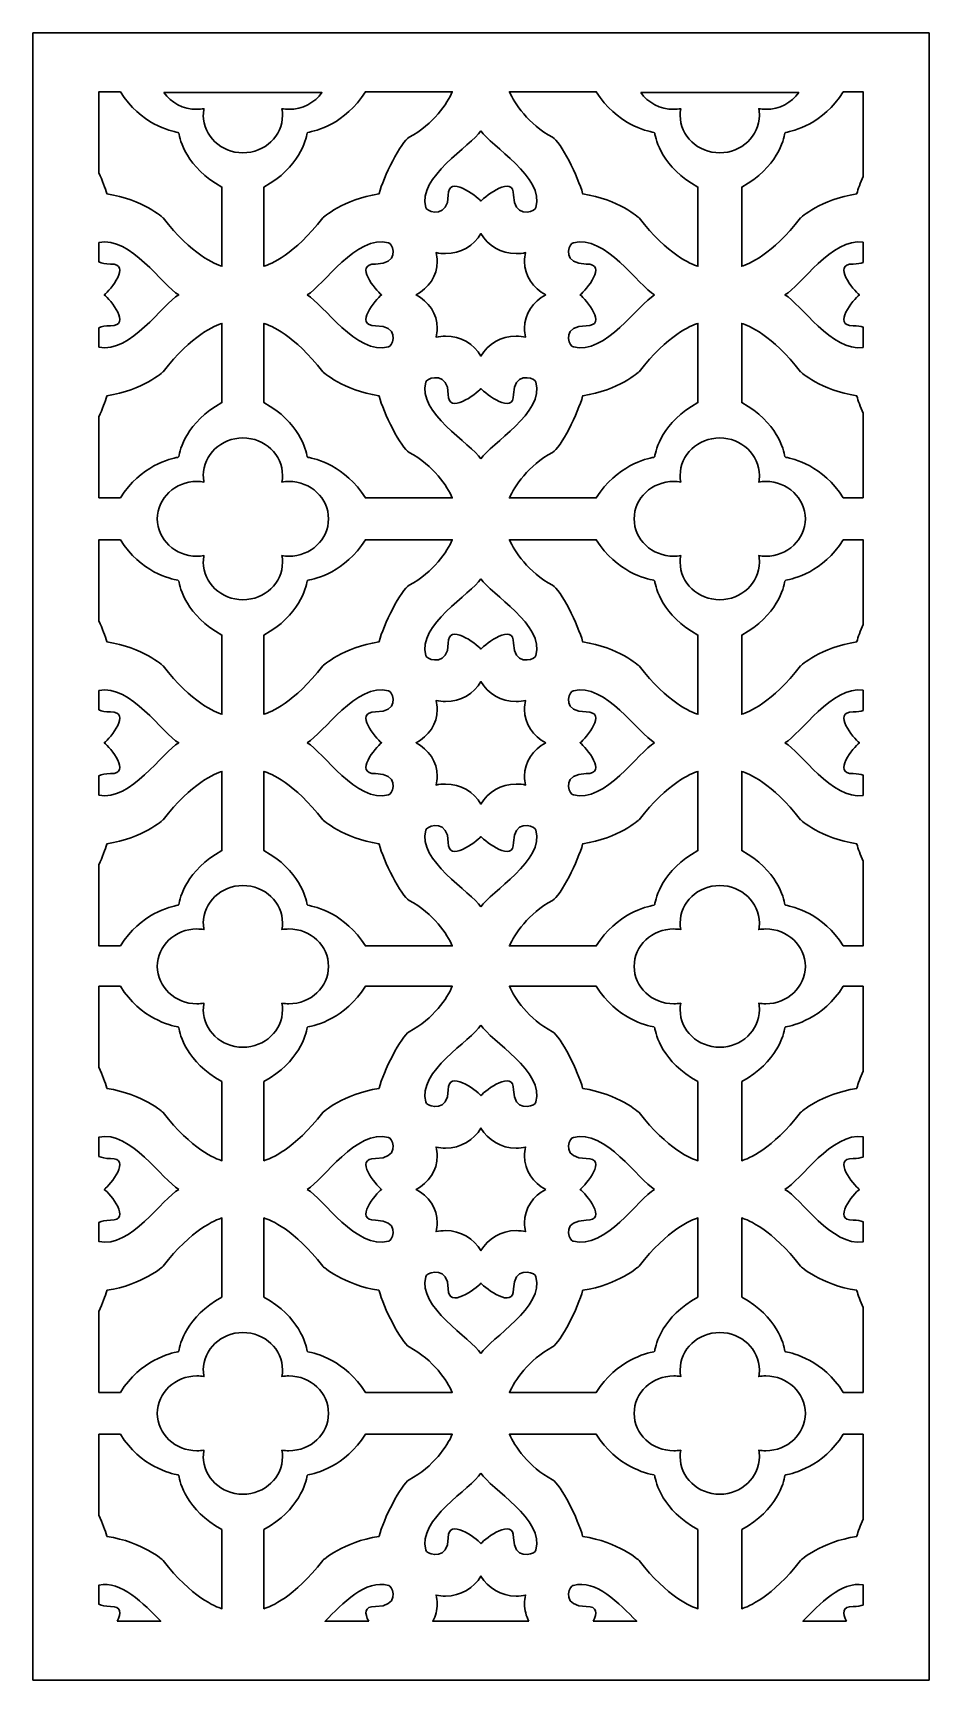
# Model space of a CAD drawing. Header units: centimetres. Extents: x -8.5 to -1.5, y -3.9 to 9.
import ezdxf

# ---------------------------------------------------------------- set-up
doc = ezdxf.new("R2010")
doc.units = ezdxf.units.CM
doc.header["$MEASUREMENT"] = 0
doc.layers.add('layer 1', color=7, linetype='Continuous')

msp = doc.modelspace()

# ---------------------------------------------------------------- linework, layer by layer
at = {"layer": 'layer 1', "color": 250, "lineweight": 30}
for points, knots in [([(-8.49165, 9.00077), (-8.49165, 9.00077), (-1.49954, 9.00077), (-1.49954, 9.00077), (-1.49954, 9.00077), (-1.49954, 9.00077), (-1.49954, 3.21098), (-1.49954, 3.21098), (-1.49954, 3.21098), (-1.49954, 3.21098), (-1.49954, -3.85301), (-1.49954, -3.85301), (-1.49954, -3.85301), (-1.49954, -3.85301), (-8.49165, -3.85301), (-8.49165, -3.85301), (-8.49165, -3.85301), (-8.49165, -3.85301), (-8.49165, 3.21098), (-8.49165, 3.21098), (-8.49165, 3.21098), (-8.49165, 3.21098), (-8.49165, 9.00077), (-8.49165, 9.00077)], [0, 0, 0, 0, 0.14285714, 0.14285714, 0.14285714, 0.14285714, 0.28571429, 0.28571429, 0.28571429, 0.28571429, 0.42857143, 0.42857143, 0.42857143, 0.42857143, 0.57142857, 0.57142857, 0.57142857, 0.57142857, 0.71428571, 0.71428571, 0.71428571, 0.71428571, 1, 1, 1, 1]), ([(-7.97689, 7.90945), (-7.97689, 7.90945), (-7.97689, 8.54141), (-7.97689, 8.54141), (-7.97689, 8.54141), (-7.97689, 8.54141), (-7.80906, 8.54141), (-7.80906, 8.54141), (-7.80906, 8.54141), (-7.65231, 8.28885), (-7.41691, 8.23469), (-7.36046, 8.2251), (-7.36046, 8.2251), (-7.36046, 8.2251), (-7.35688, 8.22182), (-7.35688, 8.22182), (-7.35688, 8.22182), (-7.35688, 8.22182), (-7.35496, 8.22007), (-7.35496, 8.22007), (-7.35496, 8.22007), (-7.35496, 8.22007), (-7.3534, 8.21865), (-7.3534, 8.21865), (-7.3534, 8.21865), (-7.34533, 8.16719), (-7.29548, 7.95077), (-7.01663, 7.79811), (-7.01663, 7.79811), (-7.01663, 7.79811), (-7.01663, 7.1799), (-7.01663, 7.1799), (-7.01663, 7.1799), (-7.06822, 7.1956), (-7.25229, 7.26865), (-7.47546, 7.55667), (-7.47546, 7.55667), (-7.47546, 7.55667), (-7.63514, 7.70241), (-7.91473, 7.74405), (-7.91473, 7.74405), (-7.91474, 7.74404), (-7.91511, 7.74515), (-7.91578, 7.74718), (-7.91578, 7.74718), (-7.91582, 7.74731), (-7.91586, 7.7474), (-7.91589, 7.74753), (-7.91589, 7.74753), (-7.9266, 7.78939), (-7.94921, 7.84828), (-7.97689, 7.90945)], [0, 0, 0, 0, 0.07142857, 0.07142857, 0.07142857, 0.07142857, 0.14285714, 0.14285714, 0.14285714, 0.14285714, 0.21428571, 0.21428571, 0.21428571, 0.21428571, 0.28571429, 0.28571429, 0.28571429, 0.28571429, 0.35714286, 0.35714286, 0.35714286, 0.35714286, 0.42857143, 0.42857143, 0.42857143, 0.42857143, 0.5, 0.5, 0.5, 0.5, 0.57142857, 0.57142857, 0.57142857, 0.57142857, 0.64285714, 0.64285714, 0.64285714, 0.64285714, 0.71428571, 0.71428571, 0.71428571, 0.71428571, 0.78571429, 0.78571429, 0.78571429, 0.78571429, 0.85714286, 0.85714286, 0.85714286, 0.85714286, 1, 1, 1, 1]), ([(-7.46968, 8.53574), (-7.46968, 8.53574), (-6.2368, 8.53574), (-6.2368, 8.53574), (-6.2368, 8.53574), (-6.29223, 8.45688), (-6.38704, 8.40472), (-6.49435, 8.40472), (-6.49435, 8.40472), (-6.51303, 8.40472), (-6.53133, 8.40631), (-6.5491, 8.40933), (-6.5491, 8.40933), (-6.5459, 8.39253), (-6.54424, 8.37525), (-6.54424, 8.35759), (-6.54424, 8.35759), (-6.54423, 8.19678), (-6.68304, 8.06562), (-6.85323, 8.06562), (-6.85323, 8.06562), (-7.02342, 8.06562), (-7.16223, 8.19678), (-7.16223, 8.35759), (-7.16223, 8.35759), (-7.16223, 8.37524), (-7.16056, 8.39254), (-7.15736, 8.40934), (-7.15736, 8.40934), (-7.17513, 8.40631), (-7.19343, 8.40474), (-7.21211, 8.40474), (-7.21211, 8.40474), (-7.31943, 8.40473), (-7.41426, 8.45689), (-7.46968, 8.53574)], [0, 0, 0, 0, 0.1, 0.1, 0.1, 0.1, 0.2, 0.2, 0.2, 0.2, 0.3, 0.3, 0.3, 0.3, 0.4, 0.4, 0.4, 0.4, 0.5, 0.5, 0.5, 0.5, 0.6, 0.6, 0.6, 0.6, 0.7, 0.7, 0.7, 0.7, 0.8, 0.8, 0.8, 0.8, 1, 1, 1, 1]), ([(-6.35151, 8.22007), (-6.35151, 8.22007), (-6.35307, 8.21865), (-6.35307, 8.21865), (-6.35307, 8.21865), (-6.36114, 8.16719), (-6.41099, 7.95077), (-6.68984, 7.79811), (-6.68984, 7.79811), (-6.68984, 7.79811), (-6.68984, 7.1799), (-6.68984, 7.1799), (-6.68984, 7.1799), (-6.63824, 7.1956), (-6.45417, 7.26865), (-6.23101, 7.55667), (-6.23101, 7.55667), (-6.23101, 7.55667), (-6.07133, 7.70241), (-5.79173, 7.74405), (-5.79173, 7.74405), (-5.79172, 7.74404), (-5.79135, 7.74515), (-5.79069, 7.74718), (-5.79069, 7.74718), (-5.79065, 7.74731), (-5.79061, 7.7474), (-5.79057, 7.74753), (-5.79057, 7.74753), (-5.75835, 7.87349), (-5.61844, 8.15361), (-5.55609, 8.18653), (-5.55609, 8.18653), (-5.36498, 8.28882), (-5.25888, 8.45109), (-5.21933, 8.54141), (-5.21933, 8.54141), (-5.21933, 8.54141), (-5.89741, 8.54141), (-5.89741, 8.54141), (-5.89741, 8.54141), (-6.05416, 8.28885), (-6.28956, 8.23469), (-6.346, 8.2251), (-6.346, 8.2251), (-6.346, 8.2251), (-6.34959, 8.22182), (-6.34959, 8.22182), (-6.34959, 8.22182), (-6.34959, 8.22182), (-6.35151, 8.22007), (-6.35151, 8.22007)], [0, 0, 0, 0, 0.07142857, 0.07142857, 0.07142857, 0.07142857, 0.14285714, 0.14285714, 0.14285714, 0.14285714, 0.21428571, 0.21428571, 0.21428571, 0.21428571, 0.28571429, 0.28571429, 0.28571429, 0.28571429, 0.35714286, 0.35714286, 0.35714286, 0.35714286, 0.42857143, 0.42857143, 0.42857143, 0.42857143, 0.5, 0.5, 0.5, 0.5, 0.57142857, 0.57142857, 0.57142857, 0.57142857, 0.64285714, 0.64285714, 0.64285714, 0.64285714, 0.71428571, 0.71428571, 0.71428571, 0.71428571, 0.78571429, 0.78571429, 0.78571429, 0.78571429, 0.85714286, 0.85714286, 0.85714286, 0.85714286, 1, 1, 1, 1]), ([(-3.64174, 8.22007), (-3.64174, 8.22007), (-3.64019, 8.21865), (-3.64019, 8.21865), (-3.64019, 8.21865), (-3.63211, 8.16719), (-3.58225, 7.95077), (-3.3034, 7.79811), (-3.3034, 7.79811), (-3.3034, 7.79811), (-3.3034, 7.17989), (-3.3034, 7.17989), (-3.3034, 7.17989), (-3.355, 7.19559), (-3.53907, 7.26864), (-3.76224, 7.55667), (-3.76224, 7.55667), (-3.76224, 7.55667), (-3.92192, 7.70241), (-4.20152, 7.74405), (-4.20152, 7.74405), (-4.20153, 7.74404), (-4.2019, 7.74515), (-4.20257, 7.74718), (-4.20257, 7.74718), (-4.2026, 7.74731), (-4.20263, 7.7474), (-4.20268, 7.74753), (-4.20268, 7.74753), (-4.2349, 7.87349), (-4.37481, 8.15361), (-4.43716, 8.18653), (-4.43716, 8.18653), (-4.62827, 8.28882), (-4.73437, 8.45109), (-4.77392, 8.54141), (-4.77392, 8.54141), (-4.77392, 8.54141), (-4.09583, 8.54141), (-4.09583, 8.54141), (-4.09583, 8.54141), (-3.93909, 8.28885), (-3.70369, 8.23469), (-3.64725, 8.2251), (-3.64725, 8.2251), (-3.64725, 8.2251), (-3.64366, 8.22182), (-3.64366, 8.22182), (-3.64366, 8.22182), (-3.64366, 8.22182), (-3.64174, 8.22007), (-3.64174, 8.22007)], [0, 0, 0, 0, 0.07142857, 0.07142857, 0.07142857, 0.07142857, 0.14285714, 0.14285714, 0.14285714, 0.14285714, 0.21428571, 0.21428571, 0.21428571, 0.21428571, 0.28571429, 0.28571429, 0.28571429, 0.28571429, 0.35714286, 0.35714286, 0.35714286, 0.35714286, 0.42857143, 0.42857143, 0.42857143, 0.42857143, 0.5, 0.5, 0.5, 0.5, 0.57142857, 0.57142857, 0.57142857, 0.57142857, 0.64285714, 0.64285714, 0.64285714, 0.64285714, 0.71428571, 0.71428571, 0.71428571, 0.71428571, 0.78571429, 0.78571429, 0.78571429, 0.78571429, 0.85714286, 0.85714286, 0.85714286, 0.85714286, 1, 1, 1, 1]), ([(-3.74896, 8.53574), (-3.74896, 8.53574), (-2.51607, 8.53574), (-2.51607, 8.53574), (-2.51607, 8.53574), (-2.57149, 8.45688), (-2.66631, 8.40472), (-2.77363, 8.40472), (-2.77363, 8.40472), (-2.79231, 8.40472), (-2.8106, 8.40631), (-2.82838, 8.40933), (-2.82838, 8.40933), (-2.82518, 8.39253), (-2.82351, 8.37525), (-2.82351, 8.35759), (-2.82351, 8.35759), (-2.82351, 8.19678), (-2.96232, 8.06562), (-3.1325, 8.06562), (-3.1325, 8.06562), (-3.3027, 8.06562), (-3.44151, 8.19678), (-3.44151, 8.35759), (-3.44151, 8.35759), (-3.44151, 8.37524), (-3.43983, 8.39254), (-3.43663, 8.40934), (-3.43663, 8.40934), (-3.4544, 8.40631), (-3.47271, 8.40474), (-3.49138, 8.40474), (-3.49138, 8.40474), (-3.5987, 8.40473), (-3.69353, 8.45689), (-3.74896, 8.53574)], [0, 0, 0, 0, 0.1, 0.1, 0.1, 0.1, 0.2, 0.2, 0.2, 0.2, 0.3, 0.3, 0.3, 0.3, 0.4, 0.4, 0.4, 0.4, 0.5, 0.5, 0.5, 0.5, 0.6, 0.6, 0.6, 0.6, 0.7, 0.7, 0.7, 0.7, 0.8, 0.8, 0.8, 0.8, 1, 1, 1, 1]), ([(-2.62325, 8.22007), (-2.62325, 8.22007), (-2.62481, 8.21865), (-2.62481, 8.21865), (-2.62481, 8.21865), (-2.63288, 8.16719), (-2.68274, 7.95077), (-2.96159, 7.79811), (-2.96159, 7.79811), (-2.96159, 7.79811), (-2.96159, 7.1799), (-2.96159, 7.1799), (-2.96159, 7.1799), (-2.90999, 7.1956), (-2.72591, 7.26865), (-2.50275, 7.55667), (-2.50275, 7.55667), (-2.50275, 7.55667), (-2.34308, 7.70241), (-2.06348, 7.74405), (-2.06348, 7.74405), (-2.06346, 7.74404), (-2.0631, 7.74515), (-2.06243, 7.74718), (-2.06243, 7.74718), (-2.06239, 7.74731), (-2.06235, 7.7474), (-2.06231, 7.74753), (-2.06231, 7.74753), (-2.05334, 7.78264), (-2.03599, 7.82974), (-2.01429, 7.88012), (-2.01429, 7.88012), (-2.01429, 7.88012), (-2.01429, 8.54141), (-2.01429, 8.54141), (-2.01429, 8.54141), (-2.01429, 8.54141), (-2.16915, 8.54141), (-2.16915, 8.54141), (-2.16915, 8.54141), (-2.3259, 8.28885), (-2.5613, 8.23469), (-2.61775, 8.2251), (-2.61775, 8.2251), (-2.61775, 8.2251), (-2.62133, 8.22182), (-2.62133, 8.22182), (-2.62133, 8.22182), (-2.62133, 8.22182), (-2.62325, 8.22007), (-2.62325, 8.22007)], [0, 0, 0, 0, 0.07142857, 0.07142857, 0.07142857, 0.07142857, 0.14285714, 0.14285714, 0.14285714, 0.14285714, 0.21428571, 0.21428571, 0.21428571, 0.21428571, 0.28571429, 0.28571429, 0.28571429, 0.28571429, 0.35714286, 0.35714286, 0.35714286, 0.35714286, 0.42857143, 0.42857143, 0.42857143, 0.42857143, 0.5, 0.5, 0.5, 0.5, 0.57142857, 0.57142857, 0.57142857, 0.57142857, 0.64285714, 0.64285714, 0.64285714, 0.64285714, 0.71428571, 0.71428571, 0.71428571, 0.71428571, 0.78571429, 0.78571429, 0.78571429, 0.78571429, 0.85714286, 0.85714286, 0.85714286, 0.85714286, 1, 1, 1, 1]), ([(-4.99663, 8.23775), (-5.0709, 8.11947), (-5.4985, 7.87237), (-5.42551, 7.63886), (-5.42551, 7.63886), (-5.42422, 7.63472), (-5.42335, 7.63066), (-5.42027, 7.62727), (-5.42027, 7.62727), (-5.39604, 7.60056), (-5.25318, 7.5593), (-5.25115, 7.73428), (-5.25115, 7.73428), (-5.25428, 7.89589), (-5.03361, 7.73152), (-4.99674, 7.68885), (-4.99674, 7.68885), (-4.9967, 7.68889), (-4.99667, 7.68893), (-4.99663, 7.68897), (-4.99663, 7.68897), (-4.99659, 7.68893), (-4.99655, 7.68889), (-4.99651, 7.68885), (-4.99651, 7.68885), (-4.95964, 7.73152), (-4.73897, 7.89589), (-4.7421, 7.73428), (-4.7421, 7.73428), (-4.74008, 7.5593), (-4.59721, 7.60056), (-4.57298, 7.62727), (-4.57298, 7.62727), (-4.56991, 7.63066), (-4.56904, 7.63472), (-4.56775, 7.63886), (-4.56775, 7.63886), (-4.49475, 7.87237), (-4.92235, 8.11947), (-4.99663, 8.23775)], [0, 0, 0, 0, 0.09090909, 0.09090909, 0.09090909, 0.09090909, 0.18181818, 0.18181818, 0.18181818, 0.18181818, 0.27272727, 0.27272727, 0.27272727, 0.27272727, 0.36363636, 0.36363636, 0.36363636, 0.36363636, 0.45454545, 0.45454545, 0.45454545, 0.45454545, 0.54545455, 0.54545455, 0.54545455, 0.54545455, 0.63636364, 0.63636364, 0.63636364, 0.63636364, 0.72727273, 0.72727273, 0.72727273, 0.72727273, 0.81818182, 0.81818182, 0.81818182, 0.81818182, 1, 1, 1, 1]), ([(-7.97689, 6.54885), (-7.97689, 6.54885), (-7.97689, 6.69929), (-7.97689, 6.69929), (-7.97689, 6.69929), (-7.95583, 6.70948), (-7.92673, 6.71597), (-7.88713, 6.71639), (-7.88713, 6.71639), (-7.71608, 6.71344), (-7.89004, 6.92194), (-7.93518, 6.95678), (-7.93518, 6.95678), (-7.93516, 6.95682), (-7.93513, 6.95688), (-7.93506, 6.95689), (-7.93506, 6.95689), (-7.93513, 6.95691), (-7.93516, 6.95698), (-7.93518, 6.957), (-7.93518, 6.957), (-7.89004, 6.99184), (-7.71608, 7.20036), (-7.88713, 7.19739), (-7.88713, 7.19739), (-7.92673, 7.19781), (-7.95583, 7.20432), (-7.97689, 7.2145), (-7.97689, 7.2145), (-7.97689, 7.2145), (-7.97689, 7.36495), (-7.97689, 7.36495), (-7.97689, 7.36495), (-7.73313, 7.41899), (-7.47755, 7.02602), (-7.35428, 6.95689), (-7.35428, 6.95689), (-7.47758, 6.88777), (-7.73313, 6.4948), (-7.97689, 6.54885)], [0, 0, 0, 0, 0.09090909, 0.09090909, 0.09090909, 0.09090909, 0.18181818, 0.18181818, 0.18181818, 0.18181818, 0.27272727, 0.27272727, 0.27272727, 0.27272727, 0.36363636, 0.36363636, 0.36363636, 0.36363636, 0.45454545, 0.45454545, 0.45454545, 0.45454545, 0.54545455, 0.54545455, 0.54545455, 0.54545455, 0.63636364, 0.63636364, 0.63636364, 0.63636364, 0.72727273, 0.72727273, 0.72727273, 0.72727273, 0.81818182, 0.81818182, 0.81818182, 0.81818182, 1, 1, 1, 1]), ([(-6.35219, 6.95689), (-6.227, 6.88671), (-5.96549, 6.48267), (-5.71837, 6.55165), (-5.71837, 6.55165), (-5.71399, 6.55286), (-5.70968, 6.5537), (-5.70611, 6.55659), (-5.70611, 6.55659), (-5.67783, 6.57949), (-5.63417, 6.71448), (-5.81934, 6.71639), (-5.81934, 6.71639), (-5.99038, 6.71344), (-5.81644, 6.92194), (-5.77127, 6.95678), (-5.77127, 6.95678), (-5.77132, 6.95682), (-5.77136, 6.95686), (-5.7714, 6.95689), (-5.7714, 6.95689), (-5.77136, 6.95693), (-5.77132, 6.95697), (-5.77127, 6.957), (-5.77127, 6.957), (-5.81644, 6.99184), (-5.99038, 7.20036), (-5.81934, 7.19739), (-5.81934, 7.19739), (-5.63417, 7.19931), (-5.67783, 7.33429), (-5.70611, 7.35719), (-5.70611, 7.35719), (-5.70968, 7.36009), (-5.71399, 7.36092), (-5.71837, 7.36214), (-5.71837, 7.36214), (-5.96549, 7.43112), (-6.227, 7.02708), (-6.35219, 6.95689)], [0, 0, 0, 0, 0.09090909, 0.09090909, 0.09090909, 0.09090909, 0.18181818, 0.18181818, 0.18181818, 0.18181818, 0.27272727, 0.27272727, 0.27272727, 0.27272727, 0.36363636, 0.36363636, 0.36363636, 0.36363636, 0.45454545, 0.45454545, 0.45454545, 0.45454545, 0.54545455, 0.54545455, 0.54545455, 0.54545455, 0.63636364, 0.63636364, 0.63636364, 0.63636364, 0.72727273, 0.72727273, 0.72727273, 0.72727273, 0.81818182, 0.81818182, 0.81818182, 0.81818182, 1, 1, 1, 1]), ([(-4.49056, 6.95689), (-4.58892, 7.00685), (-4.65605, 7.10507), (-4.65605, 7.21763), (-4.65605, 7.21763), (-4.65605, 7.24149), (-4.653, 7.2647), (-4.64731, 7.28695), (-4.64731, 7.28695), (-4.67086, 7.28157), (-4.69543, 7.27871), (-4.72069, 7.27871), (-4.72069, 7.27871), (-4.83981, 7.27871), (-4.94373, 7.34213), (-4.99662, 7.43506), (-4.99662, 7.43506), (-5.0495, 7.34213), (-5.15344, 7.27871), (-5.27256, 7.27871), (-5.27256, 7.27871), (-5.29781, 7.27871), (-5.32241, 7.28157), (-5.34595, 7.28695), (-5.34595, 7.28695), (-5.34025, 7.2647), (-5.33721, 7.24149), (-5.33721, 7.21763), (-5.33721, 7.21763), (-5.33721, 7.10507), (-5.40434, 7.00686), (-5.50269, 6.95689), (-5.50269, 6.95689), (-5.40434, 6.90692), (-5.33721, 6.80872), (-5.33721, 6.69617), (-5.33721, 6.69617), (-5.33721, 6.6723), (-5.34024, 6.64908), (-5.34593, 6.62683), (-5.34593, 6.62683), (-5.32238, 6.63222), (-5.29781, 6.63508), (-5.27255, 6.63508), (-5.27255, 6.63508), (-5.15344, 6.63508), (-5.0495, 6.57166), (-4.99662, 6.47873), (-4.99662, 6.47873), (-4.94373, 6.57167), (-4.83981, 6.63508), (-4.72069, 6.63509), (-4.72069, 6.63509), (-4.69543, 6.63509), (-4.67086, 6.63222), (-4.64731, 6.62684), (-4.64731, 6.62684), (-4.65299, 6.64909), (-4.65604, 6.6723), (-4.65604, 6.69617), (-4.65604, 6.69617), (-4.65604, 6.80873), (-4.58892, 6.90692), (-4.49056, 6.95689)], [0, 0, 0, 0, 0.05882353, 0.05882353, 0.05882353, 0.05882353, 0.11764706, 0.11764706, 0.11764706, 0.11764706, 0.17647059, 0.17647059, 0.17647059, 0.17647059, 0.23529412, 0.23529412, 0.23529412, 0.23529412, 0.29411765, 0.29411765, 0.29411765, 0.29411765, 0.35294118, 0.35294118, 0.35294118, 0.35294118, 0.41176471, 0.41176471, 0.41176471, 0.41176471, 0.47058824, 0.47058824, 0.47058824, 0.47058824, 0.52941176, 0.52941176, 0.52941176, 0.52941176, 0.58823529, 0.58823529, 0.58823529, 0.58823529, 0.64705882, 0.64705882, 0.64705882, 0.64705882, 0.70588235, 0.70588235, 0.70588235, 0.70588235, 0.76470588, 0.76470588, 0.76470588, 0.76470588, 0.82352941, 0.82352941, 0.82352941, 0.82352941, 0.88235294, 0.88235294, 0.88235294, 0.88235294, 1, 1, 1, 1]), ([(-3.64106, 6.95689), (-3.76625, 6.88671), (-4.02776, 6.48267), (-4.27489, 6.55165), (-4.27489, 6.55165), (-4.27926, 6.55286), (-4.28357, 6.5537), (-4.28715, 6.55659), (-4.28715, 6.55659), (-4.31542, 6.57949), (-4.35908, 6.71448), (-4.17391, 6.71639), (-4.17391, 6.71639), (-4.00286, 6.71344), (-4.17681, 6.92194), (-4.22198, 6.95678), (-4.22198, 6.95678), (-4.22193, 6.95682), (-4.22189, 6.95686), (-4.22186, 6.95689), (-4.22186, 6.95689), (-4.22189, 6.95693), (-4.22193, 6.95697), (-4.22198, 6.957), (-4.22198, 6.957), (-4.17681, 6.99184), (-4.00286, 7.20036), (-4.17391, 7.19739), (-4.17391, 7.19739), (-4.35908, 7.19931), (-4.31542, 7.33429), (-4.28715, 7.35719), (-4.28715, 7.35719), (-4.28357, 7.36009), (-4.27926, 7.36092), (-4.27489, 7.36214), (-4.27489, 7.36214), (-4.02776, 7.43112), (-3.76625, 7.02708), (-3.64106, 6.95689)], [0, 0, 0, 0, 0.09090909, 0.09090909, 0.09090909, 0.09090909, 0.18181818, 0.18181818, 0.18181818, 0.18181818, 0.27272727, 0.27272727, 0.27272727, 0.27272727, 0.36363636, 0.36363636, 0.36363636, 0.36363636, 0.45454545, 0.45454545, 0.45454545, 0.45454545, 0.54545455, 0.54545455, 0.54545455, 0.54545455, 0.63636364, 0.63636364, 0.63636364, 0.63636364, 0.72727273, 0.72727273, 0.72727273, 0.72727273, 0.81818182, 0.81818182, 0.81818182, 0.81818182, 1, 1, 1, 1]), ([(-2.01429, 7.20908), (-2.03389, 7.20205), (-2.05904, 7.19773), (-2.09108, 7.19739), (-2.09108, 7.19739), (-2.26213, 7.20036), (-2.08817, 6.99184), (-2.04303, 6.957), (-2.04303, 6.957), (-2.04305, 6.95698), (-2.04309, 6.95691), (-2.04315, 6.95689), (-2.04315, 6.95689), (-2.04309, 6.95688), (-2.04305, 6.95682), (-2.04303, 6.95678), (-2.04303, 6.95678), (-2.08817, 6.92194), (-2.26213, 6.71344), (-2.09108, 6.71639), (-2.09108, 6.71639), (-2.05904, 6.71605), (-2.03389, 6.71174), (-2.01429, 6.7047), (-2.01429, 6.7047), (-2.01429, 6.7047), (-2.01429, 6.54644), (-2.01429, 6.54644), (-2.01429, 6.54644), (-2.25411, 6.50866), (-2.5028, 6.889), (-2.62393, 6.95689), (-2.62393, 6.95689), (-2.50283, 7.02479), (-2.25411, 7.40512), (-2.01429, 7.36735), (-2.01429, 7.36735), (-2.01429, 7.36735), (-2.01429, 7.20908), (-2.01429, 7.20908)], [0, 0, 0, 0, 0.09090909, 0.09090909, 0.09090909, 0.09090909, 0.18181818, 0.18181818, 0.18181818, 0.18181818, 0.27272727, 0.27272727, 0.27272727, 0.27272727, 0.36363636, 0.36363636, 0.36363636, 0.36363636, 0.45454545, 0.45454545, 0.45454545, 0.45454545, 0.54545455, 0.54545455, 0.54545455, 0.54545455, 0.63636364, 0.63636364, 0.63636364, 0.63636364, 0.72727273, 0.72727273, 0.72727273, 0.72727273, 0.81818182, 0.81818182, 0.81818182, 0.81818182, 1, 1, 1, 1]), ([(-7.97689, 5.37237), (-7.97689, 5.37237), (-7.97689, 6.00435), (-7.97689, 6.00435), (-7.97689, 6.00435), (-7.94921, 6.06552), (-7.9266, 6.12438), (-7.91589, 6.16625), (-7.91589, 6.16625), (-7.91586, 6.16638), (-7.91582, 6.16648), (-7.91578, 6.1666), (-7.91578, 6.1666), (-7.91511, 6.16863), (-7.91474, 6.16974), (-7.91473, 6.16973), (-7.91473, 6.16973), (-7.63514, 6.21136), (-7.47546, 6.35711), (-7.47546, 6.35711), (-7.47546, 6.35711), (-7.25229, 6.64513), (-7.06822, 6.71818), (-7.01663, 6.73389), (-7.01663, 6.73389), (-7.01663, 6.73389), (-7.01663, 6.11566), (-7.01663, 6.11566), (-7.01663, 6.11566), (-7.29548, 5.96299), (-7.34533, 5.7466), (-7.3534, 5.69513), (-7.3534, 5.69513), (-7.3534, 5.69513), (-7.35496, 5.69371), (-7.35496, 5.69371), (-7.35496, 5.69371), (-7.35496, 5.69371), (-7.35688, 5.69195), (-7.35688, 5.69195), (-7.35688, 5.69195), (-7.35688, 5.69195), (-7.36046, 5.68868), (-7.36046, 5.68868), (-7.36046, 5.68868), (-7.41691, 5.67907), (-7.65231, 5.62492), (-7.80906, 5.37237), (-7.80906, 5.37237), (-7.80906, 5.37237), (-7.97689, 5.37237), (-7.97689, 5.37237)], [0, 0, 0, 0, 0.07142857, 0.07142857, 0.07142857, 0.07142857, 0.14285714, 0.14285714, 0.14285714, 0.14285714, 0.21428571, 0.21428571, 0.21428571, 0.21428571, 0.28571429, 0.28571429, 0.28571429, 0.28571429, 0.35714286, 0.35714286, 0.35714286, 0.35714286, 0.42857143, 0.42857143, 0.42857143, 0.42857143, 0.5, 0.5, 0.5, 0.5, 0.57142857, 0.57142857, 0.57142857, 0.57142857, 0.64285714, 0.64285714, 0.64285714, 0.64285714, 0.71428571, 0.71428571, 0.71428571, 0.71428571, 0.78571429, 0.78571429, 0.78571429, 0.78571429, 0.85714286, 0.85714286, 0.85714286, 0.85714286, 1, 1, 1, 1]), ([(-6.35151, 5.69371), (-6.35151, 5.69371), (-6.35307, 5.69513), (-6.35307, 5.69513), (-6.35307, 5.69513), (-6.36114, 5.7466), (-6.41099, 5.96299), (-6.68984, 6.11566), (-6.68984, 6.11566), (-6.68984, 6.11566), (-6.68984, 6.73389), (-6.68984, 6.73389), (-6.68984, 6.73389), (-6.63824, 6.71818), (-6.45417, 6.64513), (-6.23101, 6.35711), (-6.23101, 6.35711), (-6.23101, 6.35711), (-6.07133, 6.21136), (-5.79173, 6.16973), (-5.79173, 6.16973), (-5.79172, 6.16974), (-5.79135, 6.16863), (-5.79069, 6.1666), (-5.79069, 6.1666), (-5.79065, 6.16648), (-5.79061, 6.16638), (-5.79057, 6.16625), (-5.79057, 6.16625), (-5.75835, 6.04028), (-5.61844, 5.76017), (-5.55609, 5.72724), (-5.55609, 5.72724), (-5.36497, 5.62495), (-5.25887, 5.46269), (-5.21933, 5.37237), (-5.21933, 5.37237), (-5.21933, 5.37237), (-5.89741, 5.37237), (-5.89741, 5.37237), (-5.89741, 5.37237), (-6.05416, 5.62492), (-6.28956, 5.67907), (-6.346, 5.68868), (-6.346, 5.68868), (-6.346, 5.68868), (-6.34959, 5.69195), (-6.34959, 5.69195), (-6.34959, 5.69195), (-6.34959, 5.69195), (-6.35151, 5.69371), (-6.35151, 5.69371)], [0, 0, 0, 0, 0.07142857, 0.07142857, 0.07142857, 0.07142857, 0.14285714, 0.14285714, 0.14285714, 0.14285714, 0.21428571, 0.21428571, 0.21428571, 0.21428571, 0.28571429, 0.28571429, 0.28571429, 0.28571429, 0.35714286, 0.35714286, 0.35714286, 0.35714286, 0.42857143, 0.42857143, 0.42857143, 0.42857143, 0.5, 0.5, 0.5, 0.5, 0.57142857, 0.57142857, 0.57142857, 0.57142857, 0.64285714, 0.64285714, 0.64285714, 0.64285714, 0.71428571, 0.71428571, 0.71428571, 0.71428571, 0.78571429, 0.78571429, 0.78571429, 0.78571429, 0.85714286, 0.85714286, 0.85714286, 0.85714286, 1, 1, 1, 1]), ([(-3.64174, 5.69371), (-3.64174, 5.69371), (-3.64019, 5.69513), (-3.64019, 5.69513), (-3.64019, 5.69513), (-3.63211, 5.7466), (-3.58225, 5.963), (-3.3034, 6.11566), (-3.3034, 6.11566), (-3.3034, 6.11566), (-3.3034, 6.73389), (-3.3034, 6.73389), (-3.3034, 6.73389), (-3.355, 6.7182), (-3.53907, 6.64514), (-3.76224, 6.35711), (-3.76224, 6.35711), (-3.76224, 6.35711), (-3.92192, 6.21136), (-4.20152, 6.16973), (-4.20152, 6.16973), (-4.20153, 6.16974), (-4.2019, 6.16863), (-4.20257, 6.1666), (-4.20257, 6.1666), (-4.2026, 6.16648), (-4.20263, 6.16638), (-4.20268, 6.16625), (-4.20268, 6.16625), (-4.2349, 6.04028), (-4.37481, 5.76017), (-4.43716, 5.72724), (-4.43716, 5.72724), (-4.62828, 5.62495), (-4.73437, 5.46269), (-4.77392, 5.37237), (-4.77392, 5.37237), (-4.77392, 5.37237), (-4.09584, 5.37237), (-4.09584, 5.37237), (-4.09584, 5.37237), (-3.93909, 5.62492), (-3.70369, 5.67907), (-3.64725, 5.68868), (-3.64725, 5.68868), (-3.64725, 5.68868), (-3.64366, 5.69195), (-3.64366, 5.69195), (-3.64366, 5.69195), (-3.64366, 5.69195), (-3.64174, 5.69371), (-3.64174, 5.69371)], [0, 0, 0, 0, 0.07142857, 0.07142857, 0.07142857, 0.07142857, 0.14285714, 0.14285714, 0.14285714, 0.14285714, 0.21428571, 0.21428571, 0.21428571, 0.21428571, 0.28571429, 0.28571429, 0.28571429, 0.28571429, 0.35714286, 0.35714286, 0.35714286, 0.35714286, 0.42857143, 0.42857143, 0.42857143, 0.42857143, 0.5, 0.5, 0.5, 0.5, 0.57142857, 0.57142857, 0.57142857, 0.57142857, 0.64285714, 0.64285714, 0.64285714, 0.64285714, 0.71428571, 0.71428571, 0.71428571, 0.71428571, 0.78571429, 0.78571429, 0.78571429, 0.78571429, 0.85714286, 0.85714286, 0.85714286, 0.85714286, 1, 1, 1, 1]), ([(-2.01429, 5.37237), (-2.01429, 5.37237), (-2.16915, 5.37237), (-2.16915, 5.37237), (-2.16915, 5.37237), (-2.3259, 5.62492), (-2.5613, 5.67907), (-2.61775, 5.68868), (-2.61775, 5.68868), (-2.61775, 5.68868), (-2.62133, 5.69195), (-2.62133, 5.69195), (-2.62133, 5.69195), (-2.62133, 5.69195), (-2.62325, 5.69371), (-2.62325, 5.69371), (-2.62325, 5.69371), (-2.62325, 5.69371), (-2.62481, 5.69513), (-2.62481, 5.69513), (-2.62481, 5.69513), (-2.63288, 5.7466), (-2.68274, 5.96299), (-2.96159, 6.11566), (-2.96159, 6.11566), (-2.96159, 6.11566), (-2.96159, 6.73389), (-2.96159, 6.73389), (-2.96159, 6.73389), (-2.90999, 6.71818), (-2.72591, 6.64513), (-2.50275, 6.35711), (-2.50275, 6.35711), (-2.50275, 6.35711), (-2.34308, 6.21136), (-2.06348, 6.16973), (-2.06348, 6.16973), (-2.06346, 6.16974), (-2.0631, 6.16863), (-2.06243, 6.1666), (-2.06243, 6.1666), (-2.06239, 6.16648), (-2.06235, 6.16638), (-2.06231, 6.16625), (-2.06231, 6.16625), (-2.05334, 6.13113), (-2.03599, 6.08403), (-2.01429, 6.03366), (-2.01429, 6.03366), (-2.01429, 6.03366), (-2.01429, 5.37237), (-2.01429, 5.37237)], [0, 0, 0, 0, 0.07142857, 0.07142857, 0.07142857, 0.07142857, 0.14285714, 0.14285714, 0.14285714, 0.14285714, 0.21428571, 0.21428571, 0.21428571, 0.21428571, 0.28571429, 0.28571429, 0.28571429, 0.28571429, 0.35714286, 0.35714286, 0.35714286, 0.35714286, 0.42857143, 0.42857143, 0.42857143, 0.42857143, 0.5, 0.5, 0.5, 0.5, 0.57142857, 0.57142857, 0.57142857, 0.57142857, 0.64285714, 0.64285714, 0.64285714, 0.64285714, 0.71428571, 0.71428571, 0.71428571, 0.71428571, 0.78571429, 0.78571429, 0.78571429, 0.78571429, 0.85714286, 0.85714286, 0.85714286, 0.85714286, 1, 1, 1, 1]), ([(-4.99663, 5.67603), (-5.0709, 5.79433), (-5.4985, 6.04142), (-5.42551, 6.27492), (-5.42551, 6.27492), (-5.42422, 6.27906), (-5.42335, 6.28312), (-5.42027, 6.28651), (-5.42027, 6.28651), (-5.39604, 6.31323), (-5.25318, 6.35448), (-5.25115, 6.17952), (-5.25115, 6.17952), (-5.25428, 6.01789), (-5.03361, 6.18226), (-4.99674, 6.22493), (-4.99674, 6.22493), (-4.9967, 6.22489), (-4.99667, 6.22485), (-4.99663, 6.22482), (-4.99663, 6.22482), (-4.99659, 6.22485), (-4.99655, 6.22489), (-4.99651, 6.22493), (-4.99651, 6.22493), (-4.95964, 6.18226), (-4.73897, 6.01789), (-4.7421, 6.17952), (-4.7421, 6.17952), (-4.74008, 6.35448), (-4.59721, 6.31323), (-4.57298, 6.28651), (-4.57298, 6.28651), (-4.56991, 6.28312), (-4.56904, 6.27906), (-4.56775, 6.27492), (-4.56775, 6.27492), (-4.49475, 6.04142), (-4.92235, 5.79433), (-4.99663, 5.67603)], [0, 0, 0, 0, 0.09090909, 0.09090909, 0.09090909, 0.09090909, 0.18181818, 0.18181818, 0.18181818, 0.18181818, 0.27272727, 0.27272727, 0.27272727, 0.27272727, 0.36363636, 0.36363636, 0.36363636, 0.36363636, 0.45454545, 0.45454545, 0.45454545, 0.45454545, 0.54545455, 0.54545455, 0.54545455, 0.54545455, 0.63636364, 0.63636364, 0.63636364, 0.63636364, 0.72727273, 0.72727273, 0.72727273, 0.72727273, 0.81818182, 0.81818182, 0.81818182, 0.81818182, 1, 1, 1, 1]), ([(-6.18536, 5.20898), (-6.18536, 5.04818), (-6.32417, 4.91701), (-6.49435, 4.91701), (-6.49435, 4.91701), (-6.51303, 4.91701), (-6.53133, 4.9186), (-6.5491, 4.92163), (-6.5491, 4.92163), (-6.5459, 4.90482), (-6.54424, 4.88753), (-6.54424, 4.86989), (-6.54424, 4.86989), (-6.54423, 4.70907), (-6.68304, 4.57791), (-6.85323, 4.57791), (-6.85323, 4.57791), (-7.02342, 4.57791), (-7.16223, 4.70907), (-7.16223, 4.86988), (-7.16223, 4.86988), (-7.16223, 4.88752), (-7.16056, 4.90482), (-7.15736, 4.92163), (-7.15736, 4.92163), (-7.17513, 4.9186), (-7.19343, 4.91702), (-7.21211, 4.91702), (-7.21211, 4.91702), (-7.3823, 4.91701), (-7.52111, 5.04818), (-7.52111, 5.20898), (-7.52111, 5.20898), (-7.52111, 5.36979), (-7.3823, 5.50096), (-7.21212, 5.50096), (-7.21212, 5.50096), (-7.19343, 5.50096), (-7.17513, 5.49937), (-7.15736, 5.49635), (-7.15736, 5.49635), (-7.16056, 5.51315), (-7.16223, 5.53043), (-7.16223, 5.54809), (-7.16223, 5.54809), (-7.16223, 5.7089), (-7.02342, 5.84006), (-6.85323, 5.84006), (-6.85323, 5.84006), (-6.68304, 5.84006), (-6.54423, 5.7089), (-6.54423, 5.54809), (-6.54423, 5.54809), (-6.54423, 5.53043), (-6.5459, 5.51315), (-6.5491, 5.49635), (-6.5491, 5.49635), (-6.53133, 5.49937), (-6.51304, 5.50096), (-6.49436, 5.50096), (-6.49436, 5.50096), (-6.32417, 5.50096), (-6.18536, 5.36979), (-6.18536, 5.20898)], [0, 0, 0, 0, 0.05882353, 0.05882353, 0.05882353, 0.05882353, 0.11764706, 0.11764706, 0.11764706, 0.11764706, 0.17647059, 0.17647059, 0.17647059, 0.17647059, 0.23529412, 0.23529412, 0.23529412, 0.23529412, 0.29411765, 0.29411765, 0.29411765, 0.29411765, 0.35294118, 0.35294118, 0.35294118, 0.35294118, 0.41176471, 0.41176471, 0.41176471, 0.41176471, 0.47058824, 0.47058824, 0.47058824, 0.47058824, 0.52941176, 0.52941176, 0.52941176, 0.52941176, 0.58823529, 0.58823529, 0.58823529, 0.58823529, 0.64705882, 0.64705882, 0.64705882, 0.64705882, 0.70588235, 0.70588235, 0.70588235, 0.70588235, 0.76470588, 0.76470588, 0.76470588, 0.76470588, 0.82352941, 0.82352941, 0.82352941, 0.82352941, 0.88235294, 0.88235294, 0.88235294, 0.88235294, 1, 1, 1, 1]), ([(-2.46462, 5.20898), (-2.46462, 5.04818), (-2.60344, 4.91701), (-2.77363, 4.91701), (-2.77363, 4.91701), (-2.79231, 4.91701), (-2.8106, 4.9186), (-2.82838, 4.92163), (-2.82838, 4.92163), (-2.82518, 4.90482), (-2.82351, 4.88753), (-2.82351, 4.86989), (-2.82351, 4.86989), (-2.82351, 4.70907), (-2.96232, 4.57791), (-3.1325, 4.57791), (-3.1325, 4.57791), (-3.3027, 4.57791), (-3.44151, 4.70907), (-3.44151, 4.86988), (-3.44151, 4.86988), (-3.44151, 4.88752), (-3.43983, 4.90482), (-3.43663, 4.92163), (-3.43663, 4.92163), (-3.4544, 4.9186), (-3.47271, 4.91702), (-3.49138, 4.91702), (-3.49138, 4.91702), (-3.66158, 4.91701), (-3.80038, 5.04818), (-3.80039, 5.20898), (-3.80039, 5.20898), (-3.80038, 5.36979), (-3.66158, 5.50096), (-3.49139, 5.50096), (-3.49139, 5.50096), (-3.47271, 5.50096), (-3.4544, 5.49937), (-3.43663, 5.49635), (-3.43663, 5.49635), (-3.43983, 5.51315), (-3.44151, 5.53043), (-3.44151, 5.54809), (-3.44151, 5.54809), (-3.44151, 5.7089), (-3.3027, 5.84006), (-3.1325, 5.84006), (-3.1325, 5.84006), (-2.96232, 5.84006), (-2.8235, 5.7089), (-2.8235, 5.54809), (-2.8235, 5.54809), (-2.8235, 5.53043), (-2.82518, 5.51315), (-2.82838, 5.49635), (-2.82838, 5.49635), (-2.8106, 5.49937), (-2.79231, 5.50096), (-2.77364, 5.50096), (-2.77364, 5.50096), (-2.60344, 5.50096), (-2.46462, 5.36979), (-2.46462, 5.20898)], [0, 0, 0, 0, 0.05882353, 0.05882353, 0.05882353, 0.05882353, 0.11764706, 0.11764706, 0.11764706, 0.11764706, 0.17647059, 0.17647059, 0.17647059, 0.17647059, 0.23529412, 0.23529412, 0.23529412, 0.23529412, 0.29411765, 0.29411765, 0.29411765, 0.29411765, 0.35294118, 0.35294118, 0.35294118, 0.35294118, 0.41176471, 0.41176471, 0.41176471, 0.41176471, 0.47058824, 0.47058824, 0.47058824, 0.47058824, 0.52941176, 0.52941176, 0.52941176, 0.52941176, 0.58823529, 0.58823529, 0.58823529, 0.58823529, 0.64705882, 0.64705882, 0.64705882, 0.64705882, 0.70588235, 0.70588235, 0.70588235, 0.70588235, 0.76470588, 0.76470588, 0.76470588, 0.76470588, 0.82352941, 0.82352941, 0.82352941, 0.82352941, 0.88235294, 0.88235294, 0.88235294, 0.88235294, 1, 1, 1, 1]), ([(-7.97689, 4.41363), (-7.97689, 4.41363), (-7.97689, 5.04559), (-7.97689, 5.04559), (-7.97689, 5.04559), (-7.97689, 5.04559), (-7.80906, 5.04559), (-7.80906, 5.04559), (-7.80906, 5.04559), (-7.65231, 4.79305), (-7.41691, 4.73889), (-7.36046, 4.72929), (-7.36046, 4.72929), (-7.36046, 4.72929), (-7.35688, 4.72601), (-7.35688, 4.72601), (-7.35688, 4.72601), (-7.35688, 4.72601), (-7.35496, 4.72427), (-7.35496, 4.72427), (-7.35496, 4.72427), (-7.35496, 4.72427), (-7.3534, 4.72283), (-7.3534, 4.72283), (-7.3534, 4.72283), (-7.34533, 4.67137), (-7.29548, 4.45497), (-7.01663, 4.30229), (-7.01663, 4.30229), (-7.01663, 4.30229), (-7.01663, 3.68409), (-7.01663, 3.68409), (-7.01663, 3.68409), (-7.06822, 3.69979), (-7.25229, 3.77284), (-7.47546, 4.06086), (-7.47546, 4.06086), (-7.47546, 4.06086), (-7.63514, 4.2066), (-7.91473, 4.24824), (-7.91473, 4.24824), (-7.91474, 4.24823), (-7.91511, 4.24933), (-7.91578, 4.25136), (-7.91578, 4.25136), (-7.91582, 4.25149), (-7.91586, 4.25158), (-7.91589, 4.25172), (-7.91589, 4.25172), (-7.9266, 4.29358), (-7.94921, 4.35246), (-7.97689, 4.41363)], [0, 0, 0, 0, 0.07142857, 0.07142857, 0.07142857, 0.07142857, 0.14285714, 0.14285714, 0.14285714, 0.14285714, 0.21428571, 0.21428571, 0.21428571, 0.21428571, 0.28571429, 0.28571429, 0.28571429, 0.28571429, 0.35714286, 0.35714286, 0.35714286, 0.35714286, 0.42857143, 0.42857143, 0.42857143, 0.42857143, 0.5, 0.5, 0.5, 0.5, 0.57142857, 0.57142857, 0.57142857, 0.57142857, 0.64285714, 0.64285714, 0.64285714, 0.64285714, 0.71428571, 0.71428571, 0.71428571, 0.71428571, 0.78571429, 0.78571429, 0.78571429, 0.78571429, 0.85714286, 0.85714286, 0.85714286, 0.85714286, 1, 1, 1, 1]), ([(-6.35151, 4.72427), (-6.35151, 4.72427), (-6.35307, 4.72283), (-6.35307, 4.72283), (-6.35307, 4.72283), (-6.36114, 4.67137), (-6.41099, 4.45497), (-6.68984, 4.30229), (-6.68984, 4.30229), (-6.68984, 4.30229), (-6.68984, 3.68409), (-6.68984, 3.68409), (-6.68984, 3.68409), (-6.63824, 3.69979), (-6.45417, 3.77284), (-6.23101, 4.06086), (-6.23101, 4.06086), (-6.23101, 4.06086), (-6.07133, 4.2066), (-5.79173, 4.24824), (-5.79173, 4.24824), (-5.79172, 4.24823), (-5.79135, 4.24933), (-5.79069, 4.25136), (-5.79069, 4.25136), (-5.79065, 4.25149), (-5.79061, 4.25158), (-5.79057, 4.25172), (-5.79057, 4.25172), (-5.75835, 4.37768), (-5.61844, 4.65779), (-5.55609, 4.69072), (-5.55609, 4.69072), (-5.36498, 4.79301), (-5.25888, 4.95528), (-5.21933, 5.04559), (-5.21933, 5.04559), (-5.21933, 5.04559), (-5.89741, 5.04559), (-5.89741, 5.04559), (-5.89741, 5.04559), (-6.05416, 4.79305), (-6.28956, 4.73889), (-6.346, 4.72929), (-6.346, 4.72929), (-6.346, 4.72929), (-6.34959, 4.72601), (-6.34959, 4.72601), (-6.34959, 4.72601), (-6.34959, 4.72601), (-6.35151, 4.72427), (-6.35151, 4.72427)], [0, 0, 0, 0, 0.07142857, 0.07142857, 0.07142857, 0.07142857, 0.14285714, 0.14285714, 0.14285714, 0.14285714, 0.21428571, 0.21428571, 0.21428571, 0.21428571, 0.28571429, 0.28571429, 0.28571429, 0.28571429, 0.35714286, 0.35714286, 0.35714286, 0.35714286, 0.42857143, 0.42857143, 0.42857143, 0.42857143, 0.5, 0.5, 0.5, 0.5, 0.57142857, 0.57142857, 0.57142857, 0.57142857, 0.64285714, 0.64285714, 0.64285714, 0.64285714, 0.71428571, 0.71428571, 0.71428571, 0.71428571, 0.78571429, 0.78571429, 0.78571429, 0.78571429, 0.85714286, 0.85714286, 0.85714286, 0.85714286, 1, 1, 1, 1]), ([(-3.64174, 4.72427), (-3.64174, 4.72427), (-3.64019, 4.72283), (-3.64019, 4.72283), (-3.64019, 4.72283), (-3.63211, 4.67137), (-3.58225, 4.45497), (-3.3034, 4.30229), (-3.3034, 4.30229), (-3.3034, 4.30229), (-3.3034, 3.68408), (-3.3034, 3.68408), (-3.3034, 3.68408), (-3.355, 3.69978), (-3.53907, 3.77283), (-3.76224, 4.06086), (-3.76224, 4.06086), (-3.76224, 4.06086), (-3.92192, 4.2066), (-4.20152, 4.24824), (-4.20152, 4.24824), (-4.20153, 4.24823), (-4.2019, 4.24933), (-4.20257, 4.25136), (-4.20257, 4.25136), (-4.2026, 4.25149), (-4.20263, 4.25158), (-4.20268, 4.25172), (-4.20268, 4.25172), (-4.2349, 4.37768), (-4.37481, 4.65779), (-4.43716, 4.69072), (-4.43716, 4.69072), (-4.62827, 4.79301), (-4.73437, 4.95528), (-4.77392, 5.04559), (-4.77392, 5.04559), (-4.77392, 5.04559), (-4.09583, 5.04559), (-4.09583, 5.04559), (-4.09583, 5.04559), (-3.93909, 4.79305), (-3.70369, 4.73889), (-3.64725, 4.72929), (-3.64725, 4.72929), (-3.64725, 4.72929), (-3.64366, 4.72601), (-3.64366, 4.72601), (-3.64366, 4.72601), (-3.64366, 4.72601), (-3.64174, 4.72427), (-3.64174, 4.72427)], [0, 0, 0, 0, 0.07142857, 0.07142857, 0.07142857, 0.07142857, 0.14285714, 0.14285714, 0.14285714, 0.14285714, 0.21428571, 0.21428571, 0.21428571, 0.21428571, 0.28571429, 0.28571429, 0.28571429, 0.28571429, 0.35714286, 0.35714286, 0.35714286, 0.35714286, 0.42857143, 0.42857143, 0.42857143, 0.42857143, 0.5, 0.5, 0.5, 0.5, 0.57142857, 0.57142857, 0.57142857, 0.57142857, 0.64285714, 0.64285714, 0.64285714, 0.64285714, 0.71428571, 0.71428571, 0.71428571, 0.71428571, 0.78571429, 0.78571429, 0.78571429, 0.78571429, 0.85714286, 0.85714286, 0.85714286, 0.85714286, 1, 1, 1, 1]), ([(-2.62325, 4.72427), (-2.62325, 4.72427), (-2.62481, 4.72283), (-2.62481, 4.72283), (-2.62481, 4.72283), (-2.63288, 4.67137), (-2.68274, 4.45497), (-2.96159, 4.30229), (-2.96159, 4.30229), (-2.96159, 4.30229), (-2.96159, 3.68409), (-2.96159, 3.68409), (-2.96159, 3.68409), (-2.90999, 3.69979), (-2.72591, 3.77284), (-2.50275, 4.06086), (-2.50275, 4.06086), (-2.50275, 4.06086), (-2.34308, 4.2066), (-2.06348, 4.24824), (-2.06348, 4.24824), (-2.06346, 4.24823), (-2.0631, 4.24933), (-2.06243, 4.25136), (-2.06243, 4.25136), (-2.06239, 4.25149), (-2.06235, 4.25158), (-2.06231, 4.25172), (-2.06231, 4.25172), (-2.05334, 4.28683), (-2.03599, 4.33394), (-2.01429, 4.38432), (-2.01429, 4.38432), (-2.01429, 4.38432), (-2.01429, 5.04559), (-2.01429, 5.04559), (-2.01429, 5.04559), (-2.01429, 5.04559), (-2.16915, 5.04559), (-2.16915, 5.04559), (-2.16915, 5.04559), (-2.3259, 4.79305), (-2.5613, 4.73889), (-2.61775, 4.72929), (-2.61775, 4.72929), (-2.61775, 4.72929), (-2.62133, 4.72601), (-2.62133, 4.72601), (-2.62133, 4.72601), (-2.62133, 4.72601), (-2.62325, 4.72427), (-2.62325, 4.72427)], [0, 0, 0, 0, 0.07142857, 0.07142857, 0.07142857, 0.07142857, 0.14285714, 0.14285714, 0.14285714, 0.14285714, 0.21428571, 0.21428571, 0.21428571, 0.21428571, 0.28571429, 0.28571429, 0.28571429, 0.28571429, 0.35714286, 0.35714286, 0.35714286, 0.35714286, 0.42857143, 0.42857143, 0.42857143, 0.42857143, 0.5, 0.5, 0.5, 0.5, 0.57142857, 0.57142857, 0.57142857, 0.57142857, 0.64285714, 0.64285714, 0.64285714, 0.64285714, 0.71428571, 0.71428571, 0.71428571, 0.71428571, 0.78571429, 0.78571429, 0.78571429, 0.78571429, 0.85714286, 0.85714286, 0.85714286, 0.85714286, 1, 1, 1, 1]), ([(-4.99663, 4.74194), (-5.0709, 4.62365), (-5.4985, 4.37655), (-5.42551, 4.14305), (-5.42551, 4.14305), (-5.42422, 4.13891), (-5.42335, 4.13484), (-5.42027, 4.13146), (-5.42027, 4.13146), (-5.39604, 4.10475), (-5.25318, 4.06349), (-5.25115, 4.23846), (-5.25115, 4.23846), (-5.25428, 4.40007), (-5.03361, 4.23571), (-4.99674, 4.19303), (-4.99674, 4.19303), (-4.9967, 4.19307), (-4.99667, 4.19311), (-4.99663, 4.19315), (-4.99663, 4.19315), (-4.99659, 4.19311), (-4.99655, 4.19307), (-4.99651, 4.19303), (-4.99651, 4.19303), (-4.95964, 4.23571), (-4.73897, 4.40007), (-4.7421, 4.23846), (-4.7421, 4.23846), (-4.74008, 4.06349), (-4.59721, 4.10475), (-4.57298, 4.13146), (-4.57298, 4.13146), (-4.56991, 4.13484), (-4.56904, 4.13891), (-4.56775, 4.14305), (-4.56775, 4.14305), (-4.49475, 4.37655), (-4.92235, 4.62365), (-4.99663, 4.74194)], [0, 0, 0, 0, 0.09090909, 0.09090909, 0.09090909, 0.09090909, 0.18181818, 0.18181818, 0.18181818, 0.18181818, 0.27272727, 0.27272727, 0.27272727, 0.27272727, 0.36363636, 0.36363636, 0.36363636, 0.36363636, 0.45454545, 0.45454545, 0.45454545, 0.45454545, 0.54545455, 0.54545455, 0.54545455, 0.54545455, 0.63636364, 0.63636364, 0.63636364, 0.63636364, 0.72727273, 0.72727273, 0.72727273, 0.72727273, 0.81818182, 0.81818182, 0.81818182, 0.81818182, 1, 1, 1, 1]), ([(-7.97689, 3.05304), (-7.97689, 3.05304), (-7.97689, 3.20348), (-7.97689, 3.20348), (-7.97689, 3.20348), (-7.95583, 3.21366), (-7.92673, 3.22016), (-7.88713, 3.22058), (-7.88713, 3.22058), (-7.71608, 3.21762), (-7.89004, 3.42612), (-7.93518, 3.46096), (-7.93518, 3.46096), (-7.93516, 3.461), (-7.93513, 3.46107), (-7.93506, 3.46108), (-7.93506, 3.46108), (-7.93513, 3.4611), (-7.93516, 3.46116), (-7.93518, 3.46119), (-7.93518, 3.46119), (-7.89004, 3.49604), (-7.71608, 3.70454), (-7.88713, 3.70158), (-7.88713, 3.70158), (-7.92673, 3.70199), (-7.95583, 3.70851), (-7.97689, 3.7187), (-7.97689, 3.7187), (-7.97689, 3.7187), (-7.97689, 3.86913), (-7.97689, 3.86913), (-7.97689, 3.86913), (-7.73313, 3.92318), (-7.47755, 3.53021), (-7.35428, 3.46107), (-7.35428, 3.46107), (-7.47758, 3.39196), (-7.73313, 2.999), (-7.97689, 3.05304)], [0, 0, 0, 0, 0.09090909, 0.09090909, 0.09090909, 0.09090909, 0.18181818, 0.18181818, 0.18181818, 0.18181818, 0.27272727, 0.27272727, 0.27272727, 0.27272727, 0.36363636, 0.36363636, 0.36363636, 0.36363636, 0.45454545, 0.45454545, 0.45454545, 0.45454545, 0.54545455, 0.54545455, 0.54545455, 0.54545455, 0.63636364, 0.63636364, 0.63636364, 0.63636364, 0.72727273, 0.72727273, 0.72727273, 0.72727273, 0.81818182, 0.81818182, 0.81818182, 0.81818182, 1, 1, 1, 1]), ([(-6.35219, 3.46108), (-6.227, 3.3909), (-5.96549, 2.98686), (-5.71837, 3.05583), (-5.71837, 3.05583), (-5.71399, 3.05705), (-5.70968, 3.05788), (-5.70611, 3.06078), (-5.70611, 3.06078), (-5.67783, 3.08368), (-5.63417, 3.21866), (-5.81934, 3.22058), (-5.81934, 3.22058), (-5.99038, 3.21762), (-5.81644, 3.42613), (-5.77127, 3.46098), (-5.77127, 3.46098), (-5.77132, 3.46101), (-5.77136, 3.46104), (-5.7714, 3.46108), (-5.7714, 3.46108), (-5.77136, 3.46111), (-5.77132, 3.46115), (-5.77127, 3.46118), (-5.77127, 3.46118), (-5.81644, 3.49603), (-5.99038, 3.70454), (-5.81934, 3.70158), (-5.81934, 3.70158), (-5.63417, 3.70349), (-5.67783, 3.83849), (-5.70611, 3.86138), (-5.70611, 3.86138), (-5.70968, 3.86428), (-5.71399, 3.8651), (-5.71837, 3.86633), (-5.71837, 3.86633), (-5.96549, 3.9353), (-6.227, 3.53126), (-6.35219, 3.46108)], [0, 0, 0, 0, 0.09090909, 0.09090909, 0.09090909, 0.09090909, 0.18181818, 0.18181818, 0.18181818, 0.18181818, 0.27272727, 0.27272727, 0.27272727, 0.27272727, 0.36363636, 0.36363636, 0.36363636, 0.36363636, 0.45454545, 0.45454545, 0.45454545, 0.45454545, 0.54545455, 0.54545455, 0.54545455, 0.54545455, 0.63636364, 0.63636364, 0.63636364, 0.63636364, 0.72727273, 0.72727273, 0.72727273, 0.72727273, 0.81818182, 0.81818182, 0.81818182, 0.81818182, 1, 1, 1, 1]), ([(-4.49056, 3.46107), (-4.58892, 3.51104), (-4.65605, 3.60926), (-4.65605, 3.72181), (-4.65605, 3.72181), (-4.65605, 3.74568), (-4.653, 3.76888), (-4.64731, 3.79114), (-4.64731, 3.79114), (-4.67086, 3.78576), (-4.69543, 3.78289), (-4.72069, 3.78289), (-4.72069, 3.78289), (-4.83981, 3.78289), (-4.94373, 3.84632), (-4.99662, 3.93924), (-4.99662, 3.93924), (-5.0495, 3.84632), (-5.15344, 3.78289), (-5.27256, 3.78289), (-5.27256, 3.78289), (-5.29781, 3.78289), (-5.32241, 3.78576), (-5.34595, 3.79114), (-5.34595, 3.79114), (-5.34025, 3.76888), (-5.33721, 3.74568), (-5.33721, 3.72181), (-5.33721, 3.72181), (-5.33721, 3.60926), (-5.40434, 3.51105), (-5.50269, 3.46107), (-5.50269, 3.46107), (-5.40434, 3.41111), (-5.33721, 3.31291), (-5.33721, 3.20036), (-5.33721, 3.20036), (-5.33721, 3.17649), (-5.34024, 3.15328), (-5.34593, 3.13102), (-5.34593, 3.13102), (-5.32238, 3.13641), (-5.29781, 3.13927), (-5.27255, 3.13927), (-5.27255, 3.13927), (-5.15344, 3.13927), (-5.0495, 3.07585), (-4.99662, 2.98293), (-4.99662, 2.98293), (-4.94373, 3.07586), (-4.83981, 3.13927), (-4.72069, 3.13928), (-4.72069, 3.13928), (-4.69543, 3.13928), (-4.67086, 3.13641), (-4.64731, 3.13103), (-4.64731, 3.13103), (-4.65299, 3.15328), (-4.65604, 3.17649), (-4.65604, 3.20036), (-4.65604, 3.20036), (-4.65604, 3.31291), (-4.58892, 3.41111), (-4.49056, 3.46107)], [0, 0, 0, 0, 0.05882353, 0.05882353, 0.05882353, 0.05882353, 0.11764706, 0.11764706, 0.11764706, 0.11764706, 0.17647059, 0.17647059, 0.17647059, 0.17647059, 0.23529412, 0.23529412, 0.23529412, 0.23529412, 0.29411765, 0.29411765, 0.29411765, 0.29411765, 0.35294118, 0.35294118, 0.35294118, 0.35294118, 0.41176471, 0.41176471, 0.41176471, 0.41176471, 0.47058824, 0.47058824, 0.47058824, 0.47058824, 0.52941176, 0.52941176, 0.52941176, 0.52941176, 0.58823529, 0.58823529, 0.58823529, 0.58823529, 0.64705882, 0.64705882, 0.64705882, 0.64705882, 0.70588235, 0.70588235, 0.70588235, 0.70588235, 0.76470588, 0.76470588, 0.76470588, 0.76470588, 0.82352941, 0.82352941, 0.82352941, 0.82352941, 0.88235294, 0.88235294, 0.88235294, 0.88235294, 1, 1, 1, 1]), ([(-3.64106, 3.46108), (-3.76625, 3.3909), (-4.02776, 2.98686), (-4.27489, 3.05583), (-4.27489, 3.05583), (-4.27926, 3.05705), (-4.28357, 3.05788), (-4.28715, 3.06078), (-4.28715, 3.06078), (-4.31542, 3.08368), (-4.35908, 3.21866), (-4.17391, 3.22058), (-4.17391, 3.22058), (-4.00286, 3.21762), (-4.17681, 3.42613), (-4.22198, 3.46098), (-4.22198, 3.46098), (-4.22193, 3.46101), (-4.22189, 3.46104), (-4.22186, 3.46108), (-4.22186, 3.46108), (-4.22189, 3.46111), (-4.22193, 3.46115), (-4.22198, 3.46118), (-4.22198, 3.46118), (-4.17681, 3.49603), (-4.00286, 3.70454), (-4.17391, 3.70158), (-4.17391, 3.70158), (-4.35908, 3.70349), (-4.31542, 3.83849), (-4.28715, 3.86138), (-4.28715, 3.86138), (-4.28357, 3.86428), (-4.27926, 3.8651), (-4.27489, 3.86633), (-4.27489, 3.86633), (-4.02776, 3.9353), (-3.76625, 3.53126), (-3.64106, 3.46108)], [0, 0, 0, 0, 0.09090909, 0.09090909, 0.09090909, 0.09090909, 0.18181818, 0.18181818, 0.18181818, 0.18181818, 0.27272727, 0.27272727, 0.27272727, 0.27272727, 0.36363636, 0.36363636, 0.36363636, 0.36363636, 0.45454545, 0.45454545, 0.45454545, 0.45454545, 0.54545455, 0.54545455, 0.54545455, 0.54545455, 0.63636364, 0.63636364, 0.63636364, 0.63636364, 0.72727273, 0.72727273, 0.72727273, 0.72727273, 0.81818182, 0.81818182, 0.81818182, 0.81818182, 1, 1, 1, 1]), ([(-2.62393, 3.46107), (-2.5028, 3.39318), (-2.25411, 3.01286), (-2.01429, 3.05063), (-2.01429, 3.05063), (-2.01429, 3.05063), (-2.01429, 3.2089), (-2.01429, 3.2089), (-2.01429, 3.2089), (-2.03389, 3.21594), (-2.05904, 3.22024), (-2.09108, 3.22058), (-2.09108, 3.22058), (-2.26213, 3.21762), (-2.08817, 3.42612), (-2.04303, 3.46096), (-2.04303, 3.46096), (-2.04305, 3.461), (-2.04309, 3.46107), (-2.04315, 3.46108), (-2.04315, 3.46108), (-2.04309, 3.4611), (-2.04305, 3.46116), (-2.04303, 3.46119), (-2.04303, 3.46119), (-2.08817, 3.49604), (-2.26213, 3.70454), (-2.09108, 3.70158), (-2.09108, 3.70158), (-2.05904, 3.70191), (-2.03389, 3.70625), (-2.01429, 3.71328), (-2.01429, 3.71328), (-2.01429, 3.71328), (-2.01429, 3.87155), (-2.01429, 3.87155), (-2.01429, 3.87155), (-2.25411, 3.90932), (-2.50283, 3.52898), (-2.62393, 3.46107)], [0, 0, 0, 0, 0.09090909, 0.09090909, 0.09090909, 0.09090909, 0.18181818, 0.18181818, 0.18181818, 0.18181818, 0.27272727, 0.27272727, 0.27272727, 0.27272727, 0.36363636, 0.36363636, 0.36363636, 0.36363636, 0.45454545, 0.45454545, 0.45454545, 0.45454545, 0.54545455, 0.54545455, 0.54545455, 0.54545455, 0.63636364, 0.63636364, 0.63636364, 0.63636364, 0.72727273, 0.72727273, 0.72727273, 0.72727273, 0.81818182, 0.81818182, 0.81818182, 0.81818182, 1, 1, 1, 1]), ([(-7.35496, 2.1979), (-7.35496, 2.1979), (-7.3534, 2.19932), (-7.3534, 2.19932), (-7.3534, 2.19932), (-7.34533, 2.25079), (-7.29548, 2.46718), (-7.01663, 2.61986), (-7.01663, 2.61986), (-7.01663, 2.61986), (-7.01663, 3.23808), (-7.01663, 3.23808), (-7.01663, 3.23808), (-7.06822, 3.22236), (-7.25229, 3.14932), (-7.47546, 2.86129), (-7.47546, 2.86129), (-7.47546, 2.86129), (-7.63514, 2.71555), (-7.91473, 2.67391), (-7.91473, 2.67391), (-7.91474, 2.67393), (-7.91511, 2.67282), (-7.91578, 2.67079), (-7.91578, 2.67079), (-7.91582, 2.67065), (-7.91586, 2.67056), (-7.91589, 2.67043), (-7.91589, 2.67043), (-7.9266, 2.62857), (-7.9492, 2.5697), (-7.97689, 2.50853), (-7.97689, 2.50853), (-7.97689, 2.50853), (-7.97689, 1.87656), (-7.97689, 1.87656), (-7.97689, 1.87656), (-7.97689, 1.87656), (-7.80906, 1.87656), (-7.80906, 1.87656), (-7.80906, 1.87656), (-7.65231, 2.12911), (-7.41691, 2.18326), (-7.36046, 2.19287), (-7.36046, 2.19287), (-7.36046, 2.19287), (-7.35688, 2.19614), (-7.35688, 2.19614), (-7.35688, 2.19614), (-7.35688, 2.19614), (-7.35496, 2.1979), (-7.35496, 2.1979)], [0, 0, 0, 0, 0.07142857, 0.07142857, 0.07142857, 0.07142857, 0.14285714, 0.14285714, 0.14285714, 0.14285714, 0.21428571, 0.21428571, 0.21428571, 0.21428571, 0.28571429, 0.28571429, 0.28571429, 0.28571429, 0.35714286, 0.35714286, 0.35714286, 0.35714286, 0.42857143, 0.42857143, 0.42857143, 0.42857143, 0.5, 0.5, 0.5, 0.5, 0.57142857, 0.57142857, 0.57142857, 0.57142857, 0.64285714, 0.64285714, 0.64285714, 0.64285714, 0.71428571, 0.71428571, 0.71428571, 0.71428571, 0.78571429, 0.78571429, 0.78571429, 0.78571429, 0.85714286, 0.85714286, 0.85714286, 0.85714286, 1, 1, 1, 1]), ([(-6.35151, 2.1979), (-6.35151, 2.1979), (-6.35307, 2.19932), (-6.35307, 2.19932), (-6.35307, 2.19932), (-6.36114, 2.25079), (-6.41099, 2.46718), (-6.68984, 2.61986), (-6.68984, 2.61986), (-6.68984, 2.61986), (-6.68984, 3.23808), (-6.68984, 3.23808), (-6.68984, 3.23808), (-6.63824, 3.22236), (-6.45417, 3.14932), (-6.23101, 2.86129), (-6.23101, 2.86129), (-6.23101, 2.86129), (-6.07133, 2.71555), (-5.79173, 2.67391), (-5.79173, 2.67391), (-5.79172, 2.67393), (-5.79135, 2.67282), (-5.79069, 2.67079), (-5.79069, 2.67079), (-5.79065, 2.67065), (-5.79061, 2.67056), (-5.79057, 2.67043), (-5.79057, 2.67043), (-5.75835, 2.54447), (-5.61844, 2.26437), (-5.55609, 2.23142), (-5.55609, 2.23142), (-5.36497, 2.12914), (-5.25887, 1.96688), (-5.21933, 1.87656), (-5.21933, 1.87656), (-5.21933, 1.87656), (-5.89741, 1.87656), (-5.89741, 1.87656), (-5.89741, 1.87656), (-6.05416, 2.12911), (-6.28956, 2.18326), (-6.346, 2.19287), (-6.346, 2.19287), (-6.346, 2.19287), (-6.34959, 2.19614), (-6.34959, 2.19614), (-6.34959, 2.19614), (-6.34959, 2.19614), (-6.35151, 2.1979), (-6.35151, 2.1979)], [0, 0, 0, 0, 0.07142857, 0.07142857, 0.07142857, 0.07142857, 0.14285714, 0.14285714, 0.14285714, 0.14285714, 0.21428571, 0.21428571, 0.21428571, 0.21428571, 0.28571429, 0.28571429, 0.28571429, 0.28571429, 0.35714286, 0.35714286, 0.35714286, 0.35714286, 0.42857143, 0.42857143, 0.42857143, 0.42857143, 0.5, 0.5, 0.5, 0.5, 0.57142857, 0.57142857, 0.57142857, 0.57142857, 0.64285714, 0.64285714, 0.64285714, 0.64285714, 0.71428571, 0.71428571, 0.71428571, 0.71428571, 0.78571429, 0.78571429, 0.78571429, 0.78571429, 0.85714286, 0.85714286, 0.85714286, 0.85714286, 1, 1, 1, 1]), ([(-3.64174, 2.1979), (-3.64174, 2.1979), (-3.64019, 2.19932), (-3.64019, 2.19932), (-3.64019, 2.19932), (-3.63211, 2.25079), (-3.58225, 2.46719), (-3.3034, 2.61986), (-3.3034, 2.61986), (-3.3034, 2.61986), (-3.3034, 3.23808), (-3.3034, 3.23808), (-3.3034, 3.23808), (-3.355, 3.22238), (-3.53907, 3.14933), (-3.76224, 2.86129), (-3.76224, 2.86129), (-3.76224, 2.86129), (-3.92192, 2.71555), (-4.20152, 2.67391), (-4.20152, 2.67391), (-4.20153, 2.67393), (-4.2019, 2.67282), (-4.20257, 2.67079), (-4.20257, 2.67079), (-4.2026, 2.67065), (-4.20263, 2.67056), (-4.20268, 2.67043), (-4.20268, 2.67043), (-4.2349, 2.54447), (-4.37481, 2.26437), (-4.43716, 2.23142), (-4.43716, 2.23142), (-4.62828, 2.12914), (-4.73437, 1.96688), (-4.77392, 1.87656), (-4.77392, 1.87656), (-4.77392, 1.87656), (-4.09584, 1.87656), (-4.09584, 1.87656), (-4.09584, 1.87656), (-3.93909, 2.12911), (-3.70369, 2.18326), (-3.64725, 2.19287), (-3.64725, 2.19287), (-3.64725, 2.19287), (-3.64366, 2.19614), (-3.64366, 2.19614), (-3.64366, 2.19614), (-3.64366, 2.19614), (-3.64174, 2.1979), (-3.64174, 2.1979)], [0, 0, 0, 0, 0.07142857, 0.07142857, 0.07142857, 0.07142857, 0.14285714, 0.14285714, 0.14285714, 0.14285714, 0.21428571, 0.21428571, 0.21428571, 0.21428571, 0.28571429, 0.28571429, 0.28571429, 0.28571429, 0.35714286, 0.35714286, 0.35714286, 0.35714286, 0.42857143, 0.42857143, 0.42857143, 0.42857143, 0.5, 0.5, 0.5, 0.5, 0.57142857, 0.57142857, 0.57142857, 0.57142857, 0.64285714, 0.64285714, 0.64285714, 0.64285714, 0.71428571, 0.71428571, 0.71428571, 0.71428571, 0.78571429, 0.78571429, 0.78571429, 0.78571429, 0.85714286, 0.85714286, 0.85714286, 0.85714286, 1, 1, 1, 1]), ([(-2.62325, 2.1979), (-2.62325, 2.1979), (-2.62481, 2.19932), (-2.62481, 2.19932), (-2.62481, 2.19932), (-2.63288, 2.25079), (-2.68274, 2.46718), (-2.96159, 2.61986), (-2.96159, 2.61986), (-2.96159, 2.61986), (-2.96159, 3.23808), (-2.96159, 3.23808), (-2.96159, 3.23808), (-2.90999, 3.22236), (-2.72591, 3.14932), (-2.50275, 2.86129), (-2.50275, 2.86129), (-2.50275, 2.86129), (-2.34308, 2.71555), (-2.06348, 2.67391), (-2.06348, 2.67391), (-2.06346, 2.67393), (-2.0631, 2.67282), (-2.06243, 2.67079), (-2.06243, 2.67079), (-2.06239, 2.67065), (-2.06235, 2.67056), (-2.06231, 2.67043), (-2.06231, 2.67043), (-2.05334, 2.63532), (-2.03599, 2.58824), (-2.01429, 2.53787), (-2.01429, 2.53787), (-2.01429, 2.53787), (-2.01429, 1.87656), (-2.01429, 1.87656), (-2.01429, 1.87656), (-2.01429, 1.87656), (-2.16915, 1.87656), (-2.16915, 1.87656), (-2.16915, 1.87656), (-2.3259, 2.12911), (-2.5613, 2.18326), (-2.61775, 2.19287), (-2.61775, 2.19287), (-2.61775, 2.19287), (-2.62133, 2.19614), (-2.62133, 2.19614), (-2.62133, 2.19614), (-2.62133, 2.19614), (-2.62325, 2.1979), (-2.62325, 2.1979)], [0, 0, 0, 0, 0.07142857, 0.07142857, 0.07142857, 0.07142857, 0.14285714, 0.14285714, 0.14285714, 0.14285714, 0.21428571, 0.21428571, 0.21428571, 0.21428571, 0.28571429, 0.28571429, 0.28571429, 0.28571429, 0.35714286, 0.35714286, 0.35714286, 0.35714286, 0.42857143, 0.42857143, 0.42857143, 0.42857143, 0.5, 0.5, 0.5, 0.5, 0.57142857, 0.57142857, 0.57142857, 0.57142857, 0.64285714, 0.64285714, 0.64285714, 0.64285714, 0.71428571, 0.71428571, 0.71428571, 0.71428571, 0.78571429, 0.78571429, 0.78571429, 0.78571429, 0.85714286, 0.85714286, 0.85714286, 0.85714286, 1, 1, 1, 1]), ([(-4.99663, 2.18022), (-5.0709, 2.29851), (-5.4985, 2.54561), (-5.42551, 2.77912), (-5.42551, 2.77912), (-5.42422, 2.78325), (-5.42335, 2.78731), (-5.42027, 2.7907), (-5.42027, 2.7907), (-5.39604, 2.81742), (-5.25318, 2.85867), (-5.25115, 2.6837), (-5.25115, 2.6837), (-5.25428, 2.52208), (-5.03361, 2.68644), (-4.99674, 2.72913), (-4.99674, 2.72913), (-4.9967, 2.72908), (-4.99667, 2.72904), (-4.99663, 2.729), (-4.99663, 2.729), (-4.99659, 2.72904), (-4.99655, 2.72908), (-4.99651, 2.72913), (-4.99651, 2.72913), (-4.95964, 2.68644), (-4.73897, 2.52208), (-4.7421, 2.6837), (-4.7421, 2.6837), (-4.74008, 2.85867), (-4.59721, 2.81742), (-4.57298, 2.7907), (-4.57298, 2.7907), (-4.56991, 2.78731), (-4.56904, 2.78325), (-4.56775, 2.77912), (-4.56775, 2.77912), (-4.49475, 2.54561), (-4.92235, 2.29851), (-4.99663, 2.18022)], [0, 0, 0, 0, 0.09090909, 0.09090909, 0.09090909, 0.09090909, 0.18181818, 0.18181818, 0.18181818, 0.18181818, 0.27272727, 0.27272727, 0.27272727, 0.27272727, 0.36363636, 0.36363636, 0.36363636, 0.36363636, 0.45454545, 0.45454545, 0.45454545, 0.45454545, 0.54545455, 0.54545455, 0.54545455, 0.54545455, 0.63636364, 0.63636364, 0.63636364, 0.63636364, 0.72727273, 0.72727273, 0.72727273, 0.72727273, 0.81818182, 0.81818182, 0.81818182, 0.81818182, 1, 1, 1, 1]), ([(-6.18536, 1.71637), (-6.18536, 1.55556), (-6.32417, 1.42439), (-6.49435, 1.42439), (-6.49435, 1.42439), (-6.51303, 1.42439), (-6.53133, 1.42598), (-6.5491, 1.429), (-6.5491, 1.429), (-6.5459, 1.41221), (-6.54424, 1.39491), (-6.54424, 1.37728), (-6.54424, 1.37728), (-6.54423, 1.21645), (-6.68304, 1.08529), (-6.85323, 1.08529), (-6.85323, 1.08529), (-7.02342, 1.08529), (-7.16223, 1.21645), (-7.16223, 1.37727), (-7.16223, 1.37727), (-7.16223, 1.39491), (-7.16056, 1.41221), (-7.15736, 1.42901), (-7.15736, 1.42901), (-7.17513, 1.42598), (-7.19343, 1.4244), (-7.21211, 1.4244), (-7.21211, 1.4244), (-7.3823, 1.4244), (-7.52111, 1.55555), (-7.52111, 1.71637), (-7.52111, 1.71637), (-7.52111, 1.87718), (-7.3823, 2.00834), (-7.21212, 2.00834), (-7.21212, 2.00834), (-7.19343, 2.00834), (-7.17513, 2.00676), (-7.15736, 2.00373), (-7.15736, 2.00373), (-7.16056, 2.02052), (-7.16223, 2.03781), (-7.16223, 2.05546), (-7.16223, 2.05546), (-7.16223, 2.21628), (-7.02342, 2.34744), (-6.85323, 2.34744), (-6.85323, 2.34744), (-6.68304, 2.34744), (-6.54423, 2.21628), (-6.54423, 2.05547), (-6.54423, 2.05547), (-6.54423, 2.03782), (-6.5459, 2.02052), (-6.5491, 2.00373), (-6.5491, 2.00373), (-6.53133, 2.00676), (-6.51304, 2.00834), (-6.49436, 2.00834), (-6.49436, 2.00834), (-6.32417, 2.00834), (-6.18536, 1.87718), (-6.18536, 1.71637)], [0, 0, 0, 0, 0.05882353, 0.05882353, 0.05882353, 0.05882353, 0.11764706, 0.11764706, 0.11764706, 0.11764706, 0.17647059, 0.17647059, 0.17647059, 0.17647059, 0.23529412, 0.23529412, 0.23529412, 0.23529412, 0.29411765, 0.29411765, 0.29411765, 0.29411765, 0.35294118, 0.35294118, 0.35294118, 0.35294118, 0.41176471, 0.41176471, 0.41176471, 0.41176471, 0.47058824, 0.47058824, 0.47058824, 0.47058824, 0.52941176, 0.52941176, 0.52941176, 0.52941176, 0.58823529, 0.58823529, 0.58823529, 0.58823529, 0.64705882, 0.64705882, 0.64705882, 0.64705882, 0.70588235, 0.70588235, 0.70588235, 0.70588235, 0.76470588, 0.76470588, 0.76470588, 0.76470588, 0.82352941, 0.82352941, 0.82352941, 0.82352941, 0.88235294, 0.88235294, 0.88235294, 0.88235294, 1, 1, 1, 1]), ([(-2.46462, 1.71637), (-2.46462, 1.55556), (-2.60344, 1.42439), (-2.77363, 1.42439), (-2.77363, 1.42439), (-2.79231, 1.42439), (-2.8106, 1.42598), (-2.82838, 1.429), (-2.82838, 1.429), (-2.82518, 1.41221), (-2.82351, 1.39491), (-2.82351, 1.37728), (-2.82351, 1.37728), (-2.82351, 1.21645), (-2.96232, 1.08529), (-3.1325, 1.08529), (-3.1325, 1.08529), (-3.3027, 1.08529), (-3.44151, 1.21645), (-3.44151, 1.37727), (-3.44151, 1.37727), (-3.44151, 1.39491), (-3.43983, 1.41221), (-3.43663, 1.42901), (-3.43663, 1.42901), (-3.4544, 1.42598), (-3.47271, 1.4244), (-3.49138, 1.4244), (-3.49138, 1.4244), (-3.66158, 1.4244), (-3.80038, 1.55555), (-3.80039, 1.71637), (-3.80039, 1.71637), (-3.80038, 1.87718), (-3.66158, 2.00834), (-3.49139, 2.00834), (-3.49139, 2.00834), (-3.47271, 2.00834), (-3.4544, 2.00676), (-3.43663, 2.00373), (-3.43663, 2.00373), (-3.43983, 2.02052), (-3.44151, 2.03781), (-3.44151, 2.05546), (-3.44151, 2.05546), (-3.44151, 2.21628), (-3.3027, 2.34744), (-3.1325, 2.34744), (-3.1325, 2.34744), (-2.96232, 2.34744), (-2.8235, 2.21628), (-2.8235, 2.05547), (-2.8235, 2.05547), (-2.8235, 2.03782), (-2.82518, 2.02052), (-2.82838, 2.00373), (-2.82838, 2.00373), (-2.8106, 2.00676), (-2.79231, 2.00834), (-2.77364, 2.00834), (-2.77364, 2.00834), (-2.60344, 2.00834), (-2.46462, 1.87718), (-2.46462, 1.71637)], [0, 0, 0, 0, 0.05882353, 0.05882353, 0.05882353, 0.05882353, 0.11764706, 0.11764706, 0.11764706, 0.11764706, 0.17647059, 0.17647059, 0.17647059, 0.17647059, 0.23529412, 0.23529412, 0.23529412, 0.23529412, 0.29411765, 0.29411765, 0.29411765, 0.29411765, 0.35294118, 0.35294118, 0.35294118, 0.35294118, 0.41176471, 0.41176471, 0.41176471, 0.41176471, 0.47058824, 0.47058824, 0.47058824, 0.47058824, 0.52941176, 0.52941176, 0.52941176, 0.52941176, 0.58823529, 0.58823529, 0.58823529, 0.58823529, 0.64705882, 0.64705882, 0.64705882, 0.64705882, 0.70588235, 0.70588235, 0.70588235, 0.70588235, 0.76470588, 0.76470588, 0.76470588, 0.76470588, 0.82352941, 0.82352941, 0.82352941, 0.82352941, 0.88235294, 0.88235294, 0.88235294, 0.88235294, 1, 1, 1, 1]), ([(-7.35496, 1.23945), (-7.35496, 1.23945), (-7.3534, 1.23802), (-7.3534, 1.23802), (-7.3534, 1.23802), (-7.34533, 1.18656), (-7.29548, 0.97016), (-7.01663, 0.81749), (-7.01663, 0.81749), (-7.01663, 0.81749), (-7.01663, 0.19927), (-7.01663, 0.19927), (-7.01663, 0.19927), (-7.06822, 0.21497), (-7.25229, 0.28803), (-7.47546, 0.57605), (-7.47546, 0.57605), (-7.47546, 0.57605), (-7.63514, 0.7218), (-7.91473, 0.76343), (-7.91473, 0.76343), (-7.91474, 0.76342), (-7.91511, 0.76453), (-7.91578, 0.76655), (-7.91578, 0.76655), (-7.91582, 0.76668), (-7.91586, 0.76677), (-7.91589, 0.76691), (-7.91589, 0.76691), (-7.9266, 0.80877), (-7.9492, 0.86767), (-7.97689, 0.92885), (-7.97689, 0.92885), (-7.97689, 0.92885), (-7.97689, 1.56078), (-7.97689, 1.56078), (-7.97689, 1.56078), (-7.97689, 1.56078), (-7.80906, 1.56078), (-7.80906, 1.56078), (-7.80906, 1.56078), (-7.65231, 1.30824), (-7.41691, 1.25408), (-7.36046, 1.24448), (-7.36046, 1.24448), (-7.36046, 1.24448), (-7.35688, 1.2412), (-7.35688, 1.2412), (-7.35688, 1.2412), (-7.35688, 1.2412), (-7.35496, 1.23945), (-7.35496, 1.23945)], [0, 0, 0, 0, 0.07142857, 0.07142857, 0.07142857, 0.07142857, 0.14285714, 0.14285714, 0.14285714, 0.14285714, 0.21428571, 0.21428571, 0.21428571, 0.21428571, 0.28571429, 0.28571429, 0.28571429, 0.28571429, 0.35714286, 0.35714286, 0.35714286, 0.35714286, 0.42857143, 0.42857143, 0.42857143, 0.42857143, 0.5, 0.5, 0.5, 0.5, 0.57142857, 0.57142857, 0.57142857, 0.57142857, 0.64285714, 0.64285714, 0.64285714, 0.64285714, 0.71428571, 0.71428571, 0.71428571, 0.71428571, 0.78571429, 0.78571429, 0.78571429, 0.78571429, 0.85714286, 0.85714286, 0.85714286, 0.85714286, 1, 1, 1, 1]), ([(-6.35151, 1.23945), (-6.35151, 1.23945), (-6.35307, 1.23802), (-6.35307, 1.23802), (-6.35307, 1.23802), (-6.36114, 1.18656), (-6.41099, 0.97016), (-6.68984, 0.81749), (-6.68984, 0.81749), (-6.68984, 0.81749), (-6.68984, 0.19927), (-6.68984, 0.19927), (-6.68984, 0.19927), (-6.63824, 0.21497), (-6.45417, 0.28803), (-6.23101, 0.57605), (-6.23101, 0.57605), (-6.23101, 0.57605), (-6.07133, 0.7218), (-5.79173, 0.76343), (-5.79173, 0.76343), (-5.79172, 0.76342), (-5.79135, 0.76453), (-5.79069, 0.76655), (-5.79069, 0.76655), (-5.79065, 0.76668), (-5.79061, 0.76677), (-5.79057, 0.76691), (-5.79057, 0.76691), (-5.75835, 0.89287), (-5.61844, 1.17298), (-5.55609, 1.20591), (-5.55609, 1.20591), (-5.36498, 1.30819), (-5.25888, 1.47047), (-5.21933, 1.56078), (-5.21933, 1.56078), (-5.21933, 1.56078), (-5.89741, 1.56078), (-5.89741, 1.56078), (-5.89741, 1.56078), (-6.05416, 1.30824), (-6.28956, 1.25408), (-6.346, 1.24448), (-6.346, 1.24448), (-6.346, 1.24448), (-6.34959, 1.2412), (-6.34959, 1.2412), (-6.34959, 1.2412), (-6.34959, 1.2412), (-6.35151, 1.23945), (-6.35151, 1.23945)], [0, 0, 0, 0, 0.07142857, 0.07142857, 0.07142857, 0.07142857, 0.14285714, 0.14285714, 0.14285714, 0.14285714, 0.21428571, 0.21428571, 0.21428571, 0.21428571, 0.28571429, 0.28571429, 0.28571429, 0.28571429, 0.35714286, 0.35714286, 0.35714286, 0.35714286, 0.42857143, 0.42857143, 0.42857143, 0.42857143, 0.5, 0.5, 0.5, 0.5, 0.57142857, 0.57142857, 0.57142857, 0.57142857, 0.64285714, 0.64285714, 0.64285714, 0.64285714, 0.71428571, 0.71428571, 0.71428571, 0.71428571, 0.78571429, 0.78571429, 0.78571429, 0.78571429, 0.85714286, 0.85714286, 0.85714286, 0.85714286, 1, 1, 1, 1]), ([(-3.64174, 1.23945), (-3.64174, 1.23945), (-3.64019, 1.23802), (-3.64019, 1.23802), (-3.64019, 1.23802), (-3.63211, 1.18656), (-3.58225, 0.97016), (-3.3034, 0.81749), (-3.3034, 0.81749), (-3.3034, 0.81749), (-3.3034, 0.19927), (-3.3034, 0.19927), (-3.3034, 0.19927), (-3.355, 0.21497), (-3.53907, 0.28802), (-3.76224, 0.57605), (-3.76224, 0.57605), (-3.76224, 0.57605), (-3.92192, 0.7218), (-4.20152, 0.76343), (-4.20152, 0.76343), (-4.20153, 0.76342), (-4.2019, 0.76453), (-4.20257, 0.76655), (-4.20257, 0.76655), (-4.2026, 0.76668), (-4.20263, 0.76677), (-4.20268, 0.76691), (-4.20268, 0.76691), (-4.2349, 0.89287), (-4.37481, 1.17298), (-4.43716, 1.20591), (-4.43716, 1.20591), (-4.62827, 1.30819), (-4.73437, 1.47047), (-4.77392, 1.56078), (-4.77392, 1.56078), (-4.77392, 1.56078), (-4.09583, 1.56078), (-4.09583, 1.56078), (-4.09583, 1.56078), (-3.93909, 1.30824), (-3.70369, 1.25408), (-3.64725, 1.24448), (-3.64725, 1.24448), (-3.64725, 1.24448), (-3.64366, 1.2412), (-3.64366, 1.2412), (-3.64366, 1.2412), (-3.64366, 1.2412), (-3.64174, 1.23945), (-3.64174, 1.23945)], [0, 0, 0, 0, 0.07142857, 0.07142857, 0.07142857, 0.07142857, 0.14285714, 0.14285714, 0.14285714, 0.14285714, 0.21428571, 0.21428571, 0.21428571, 0.21428571, 0.28571429, 0.28571429, 0.28571429, 0.28571429, 0.35714286, 0.35714286, 0.35714286, 0.35714286, 0.42857143, 0.42857143, 0.42857143, 0.42857143, 0.5, 0.5, 0.5, 0.5, 0.57142857, 0.57142857, 0.57142857, 0.57142857, 0.64285714, 0.64285714, 0.64285714, 0.64285714, 0.71428571, 0.71428571, 0.71428571, 0.71428571, 0.78571429, 0.78571429, 0.78571429, 0.78571429, 0.85714286, 0.85714286, 0.85714286, 0.85714286, 1, 1, 1, 1]), ([(-2.62325, 1.23945), (-2.62325, 1.23945), (-2.62481, 1.23802), (-2.62481, 1.23802), (-2.62481, 1.23802), (-2.63288, 1.18656), (-2.68274, 0.97016), (-2.96159, 0.81749), (-2.96159, 0.81749), (-2.96159, 0.81749), (-2.96159, 0.19927), (-2.96159, 0.19927), (-2.96159, 0.19927), (-2.90999, 0.21497), (-2.72591, 0.28803), (-2.50275, 0.57605), (-2.50275, 0.57605), (-2.50275, 0.57605), (-2.34308, 0.7218), (-2.06348, 0.76343), (-2.06348, 0.76343), (-2.06346, 0.76342), (-2.0631, 0.76453), (-2.06243, 0.76655), (-2.06243, 0.76655), (-2.06239, 0.76668), (-2.06235, 0.76677), (-2.06231, 0.76691), (-2.06231, 0.76691), (-2.05334, 0.80202), (-2.03599, 0.84914), (-2.01429, 0.89951), (-2.01429, 0.89951), (-2.01429, 0.89951), (-2.01429, 1.56078), (-2.01429, 1.56078), (-2.01429, 1.56078), (-2.01429, 1.56078), (-2.16915, 1.56078), (-2.16915, 1.56078), (-2.16915, 1.56078), (-2.3259, 1.30824), (-2.5613, 1.25408), (-2.61775, 1.24448), (-2.61775, 1.24448), (-2.61775, 1.24448), (-2.62133, 1.2412), (-2.62133, 1.2412), (-2.62133, 1.2412), (-2.62133, 1.2412), (-2.62325, 1.23945), (-2.62325, 1.23945)], [0, 0, 0, 0, 0.07142857, 0.07142857, 0.07142857, 0.07142857, 0.14285714, 0.14285714, 0.14285714, 0.14285714, 0.21428571, 0.21428571, 0.21428571, 0.21428571, 0.28571429, 0.28571429, 0.28571429, 0.28571429, 0.35714286, 0.35714286, 0.35714286, 0.35714286, 0.42857143, 0.42857143, 0.42857143, 0.42857143, 0.5, 0.5, 0.5, 0.5, 0.57142857, 0.57142857, 0.57142857, 0.57142857, 0.64285714, 0.64285714, 0.64285714, 0.64285714, 0.71428571, 0.71428571, 0.71428571, 0.71428571, 0.78571429, 0.78571429, 0.78571429, 0.78571429, 0.85714286, 0.85714286, 0.85714286, 0.85714286, 1, 1, 1, 1]), ([(-4.99663, 1.25713), (-5.0709, 1.13884), (-5.4985, 0.89174), (-5.42551, 0.65823), (-5.42551, 0.65823), (-5.42422, 0.6541), (-5.42335, 0.65003), (-5.42027, 0.64665), (-5.42027, 0.64665), (-5.39604, 0.61993), (-5.25318, 0.57868), (-5.25115, 0.75365), (-5.25115, 0.75365), (-5.25428, 0.91527), (-5.03361, 0.75091), (-4.99674, 0.70823), (-4.99674, 0.70823), (-4.9967, 0.70827), (-4.99667, 0.70831), (-4.99663, 0.70835), (-4.99663, 0.70835), (-4.99659, 0.70831), (-4.99655, 0.70827), (-4.99651, 0.70823), (-4.99651, 0.70823), (-4.95964, 0.75091), (-4.73897, 0.91527), (-4.7421, 0.75365), (-4.7421, 0.75365), (-4.74008, 0.57868), (-4.59721, 0.61993), (-4.57298, 0.64665), (-4.57298, 0.64665), (-4.56991, 0.65003), (-4.56904, 0.6541), (-4.56775, 0.65823), (-4.56775, 0.65823), (-4.49475, 0.89174), (-4.92235, 1.13884), (-4.99663, 1.25713)], [0, 0, 0, 0, 0.09090909, 0.09090909, 0.09090909, 0.09090909, 0.18181818, 0.18181818, 0.18181818, 0.18181818, 0.27272727, 0.27272727, 0.27272727, 0.27272727, 0.36363636, 0.36363636, 0.36363636, 0.36363636, 0.45454545, 0.45454545, 0.45454545, 0.45454545, 0.54545455, 0.54545455, 0.54545455, 0.54545455, 0.63636364, 0.63636364, 0.63636364, 0.63636364, 0.72727273, 0.72727273, 0.72727273, 0.72727273, 0.81818182, 0.81818182, 0.81818182, 0.81818182, 1, 1, 1, 1]), ([(-7.35428, -0.02374), (-7.47758, -0.09285), (-7.73313, -0.48582), (-7.97689, -0.43176), (-7.97689, -0.43176), (-7.97689, -0.43176), (-7.97689, -0.28133), (-7.97689, -0.28133), (-7.97689, -0.28133), (-7.95583, -0.27114), (-7.92674, -0.26464), (-7.88713, -0.26423), (-7.88713, -0.26423), (-7.71608, -0.26719), (-7.89004, -0.05869), (-7.93518, -0.02384), (-7.93518, -0.02384), (-7.93516, -0.02381), (-7.93513, -0.02374), (-7.93506, -0.02373), (-7.93506, -0.02373), (-7.93513, -0.0237), (-7.93516, -0.02365), (-7.93518, -0.02362), (-7.93518, -0.02362), (-7.89004, 0.01122), (-7.71608, 0.21973), (-7.88713, 0.21677), (-7.88713, 0.21677), (-7.92674, 0.21718), (-7.95583, 0.2237), (-7.97689, 0.23389), (-7.97689, 0.23389), (-7.97689, 0.23389), (-7.97689, 0.38432), (-7.97689, 0.38432), (-7.97689, 0.38432), (-7.73313, 0.43837), (-7.47755, 0.04539), (-7.35428, -0.02374)], [0, 0, 0, 0, 0.09090909, 0.09090909, 0.09090909, 0.09090909, 0.18181818, 0.18181818, 0.18181818, 0.18181818, 0.27272727, 0.27272727, 0.27272727, 0.27272727, 0.36363636, 0.36363636, 0.36363636, 0.36363636, 0.45454545, 0.45454545, 0.45454545, 0.45454545, 0.54545455, 0.54545455, 0.54545455, 0.54545455, 0.63636364, 0.63636364, 0.63636364, 0.63636364, 0.72727273, 0.72727273, 0.72727273, 0.72727273, 0.81818182, 0.81818182, 0.81818182, 0.81818182, 1, 1, 1, 1]), ([(-6.35219, -0.02373), (-6.227, -0.09391), (-5.96549, -0.49795), (-5.71837, -0.42898), (-5.71837, -0.42898), (-5.71399, -0.42776), (-5.70968, -0.42693), (-5.70611, -0.42403), (-5.70611, -0.42403), (-5.67783, -0.40113), (-5.63417, -0.26614), (-5.81934, -0.26423), (-5.81934, -0.26423), (-5.99038, -0.26719), (-5.81644, -0.05867), (-5.77127, -0.02383), (-5.77127, -0.02383), (-5.77132, -0.0238), (-5.77136, -0.02376), (-5.7714, -0.02373), (-5.7714, -0.02373), (-5.77136, -0.02369), (-5.77132, -0.02366), (-5.77127, -0.02363), (-5.77127, -0.02363), (-5.81644, 0.01121), (-5.99038, 0.21973), (-5.81934, 0.21677), (-5.81934, 0.21677), (-5.63417, 0.21868), (-5.67783, 0.35367), (-5.70611, 0.37657), (-5.70611, 0.37657), (-5.70968, 0.37947), (-5.71399, 0.3803), (-5.71837, 0.38152), (-5.71837, 0.38152), (-5.96549, 0.45049), (-6.227, 0.04645), (-6.35219, -0.02373)], [0, 0, 0, 0, 0.09090909, 0.09090909, 0.09090909, 0.09090909, 0.18181818, 0.18181818, 0.18181818, 0.18181818, 0.27272727, 0.27272727, 0.27272727, 0.27272727, 0.36363636, 0.36363636, 0.36363636, 0.36363636, 0.45454545, 0.45454545, 0.45454545, 0.45454545, 0.54545455, 0.54545455, 0.54545455, 0.54545455, 0.63636364, 0.63636364, 0.63636364, 0.63636364, 0.72727273, 0.72727273, 0.72727273, 0.72727273, 0.81818182, 0.81818182, 0.81818182, 0.81818182, 1, 1, 1, 1]), ([(-4.49056, -0.02373), (-4.58892, 0.02623), (-4.65605, 0.12444), (-4.65605, 0.237), (-4.65605, 0.237), (-4.65605, 0.26086), (-4.653, 0.28408), (-4.64731, 0.30633), (-4.64731, 0.30633), (-4.67086, 0.30095), (-4.69543, 0.29808), (-4.72069, 0.29808), (-4.72069, 0.29808), (-4.83981, 0.29808), (-4.94373, 0.3615), (-4.99662, 0.45443), (-4.99662, 0.45443), (-5.0495, 0.3615), (-5.15344, 0.29808), (-5.27256, 0.29808), (-5.27256, 0.29808), (-5.29781, 0.29808), (-5.32241, 0.30095), (-5.34595, 0.30633), (-5.34595, 0.30633), (-5.34025, 0.28408), (-5.33721, 0.26086), (-5.33721, 0.237), (-5.33721, 0.237), (-5.33721, 0.12444), (-5.40434, 0.02624), (-5.50269, -0.02373), (-5.50269, -0.02373), (-5.40434, -0.0737), (-5.33721, -0.1719), (-5.33721, -0.28445), (-5.33721, -0.28445), (-5.33721, -0.30832), (-5.34024, -0.33153), (-5.34593, -0.35378), (-5.34593, -0.35378), (-5.32238, -0.3484), (-5.29781, -0.34554), (-5.27255, -0.34554), (-5.27255, -0.34554), (-5.15344, -0.34554), (-5.0495, -0.40896), (-4.99662, -0.50189), (-4.99662, -0.50189), (-4.94373, -0.40896), (-4.83981, -0.34554), (-4.72069, -0.34554), (-4.72069, -0.34554), (-4.69543, -0.34554), (-4.67086, -0.3484), (-4.64731, -0.35378), (-4.64731, -0.35378), (-4.65299, -0.33153), (-4.65604, -0.30831), (-4.65604, -0.28445), (-4.65604, -0.28445), (-4.65604, -0.1719), (-4.58892, -0.0737), (-4.49056, -0.02373)], [0, 0, 0, 0, 0.05882353, 0.05882353, 0.05882353, 0.05882353, 0.11764706, 0.11764706, 0.11764706, 0.11764706, 0.17647059, 0.17647059, 0.17647059, 0.17647059, 0.23529412, 0.23529412, 0.23529412, 0.23529412, 0.29411765, 0.29411765, 0.29411765, 0.29411765, 0.35294118, 0.35294118, 0.35294118, 0.35294118, 0.41176471, 0.41176471, 0.41176471, 0.41176471, 0.47058824, 0.47058824, 0.47058824, 0.47058824, 0.52941176, 0.52941176, 0.52941176, 0.52941176, 0.58823529, 0.58823529, 0.58823529, 0.58823529, 0.64705882, 0.64705882, 0.64705882, 0.64705882, 0.70588235, 0.70588235, 0.70588235, 0.70588235, 0.76470588, 0.76470588, 0.76470588, 0.76470588, 0.82352941, 0.82352941, 0.82352941, 0.82352941, 0.88235294, 0.88235294, 0.88235294, 0.88235294, 1, 1, 1, 1]), ([(-3.64106, -0.02373), (-3.76625, -0.09391), (-4.02776, -0.49795), (-4.27489, -0.42898), (-4.27489, -0.42898), (-4.27926, -0.42776), (-4.28357, -0.42693), (-4.28715, -0.42403), (-4.28715, -0.42403), (-4.31542, -0.40113), (-4.35908, -0.26614), (-4.17391, -0.26423), (-4.17391, -0.26423), (-4.00286, -0.26719), (-4.17681, -0.05867), (-4.22198, -0.02383), (-4.22198, -0.02383), (-4.22193, -0.0238), (-4.22189, -0.02376), (-4.22186, -0.02373), (-4.22186, -0.02373), (-4.22189, -0.02369), (-4.22193, -0.02366), (-4.22198, -0.02363), (-4.22198, -0.02363), (-4.17681, 0.01121), (-4.00286, 0.21973), (-4.17391, 0.21677), (-4.17391, 0.21677), (-4.35908, 0.21868), (-4.31542, 0.35367), (-4.28715, 0.37657), (-4.28715, 0.37657), (-4.28357, 0.37947), (-4.27926, 0.3803), (-4.27489, 0.38152), (-4.27489, 0.38152), (-4.02776, 0.45049), (-3.76625, 0.04645), (-3.64106, -0.02373)], [0, 0, 0, 0, 0.09090909, 0.09090909, 0.09090909, 0.09090909, 0.18181818, 0.18181818, 0.18181818, 0.18181818, 0.27272727, 0.27272727, 0.27272727, 0.27272727, 0.36363636, 0.36363636, 0.36363636, 0.36363636, 0.45454545, 0.45454545, 0.45454545, 0.45454545, 0.54545455, 0.54545455, 0.54545455, 0.54545455, 0.63636364, 0.63636364, 0.63636364, 0.63636364, 0.72727273, 0.72727273, 0.72727273, 0.72727273, 0.81818182, 0.81818182, 0.81818182, 0.81818182, 1, 1, 1, 1]), ([(-2.62393, -0.02374), (-2.5028, -0.09163), (-2.25411, -0.47195), (-2.01429, -0.43417), (-2.01429, -0.43417), (-2.01429, -0.43417), (-2.01429, -0.27591), (-2.01429, -0.27591), (-2.01429, -0.27591), (-2.03389, -0.26888), (-2.05904, -0.26456), (-2.09108, -0.26423), (-2.09108, -0.26423), (-2.26213, -0.26719), (-2.08817, -0.05869), (-2.04303, -0.02384), (-2.04303, -0.02384), (-2.04305, -0.02381), (-2.04309, -0.02374), (-2.04315, -0.02373), (-2.04315, -0.02373), (-2.04309, -0.0237), (-2.04305, -0.02365), (-2.04303, -0.02362), (-2.04303, -0.02362), (-2.08817, 0.01122), (-2.26213, 0.21973), (-2.09108, 0.21677), (-2.09108, 0.21677), (-2.05904, 0.2171), (-2.03389, 0.22144), (-2.01429, 0.22848), (-2.01429, 0.22848), (-2.01429, 0.22848), (-2.01429, 0.38674), (-2.01429, 0.38674), (-2.01429, 0.38674), (-2.25411, 0.42451), (-2.50283, 0.04417), (-2.62393, -0.02374)], [0, 0, 0, 0, 0.09090909, 0.09090909, 0.09090909, 0.09090909, 0.18181818, 0.18181818, 0.18181818, 0.18181818, 0.27272727, 0.27272727, 0.27272727, 0.27272727, 0.36363636, 0.36363636, 0.36363636, 0.36363636, 0.45454545, 0.45454545, 0.45454545, 0.45454545, 0.54545455, 0.54545455, 0.54545455, 0.54545455, 0.63636364, 0.63636364, 0.63636364, 0.63636364, 0.72727273, 0.72727273, 0.72727273, 0.72727273, 0.81818182, 0.81818182, 0.81818182, 0.81818182, 1, 1, 1, 1]), ([(-7.35496, -1.28692), (-7.35496, -1.28692), (-7.3534, -1.2855), (-7.3534, -1.2855), (-7.3534, -1.2855), (-7.34533, -1.23403), (-7.29548, -1.01762), (-7.01663, -0.86495), (-7.01663, -0.86495), (-7.01663, -0.86495), (-7.01663, -0.24674), (-7.01663, -0.24674), (-7.01663, -0.24674), (-7.06822, -0.26244), (-7.25229, -0.33549), (-7.47546, -0.62352), (-7.47546, -0.62352), (-7.47546, -0.62352), (-7.63514, -0.76926), (-7.91473, -0.8109), (-7.91473, -0.8109), (-7.91474, -0.81088), (-7.91511, -0.81199), (-7.91578, -0.81402), (-7.91578, -0.81402), (-7.91582, -0.81414), (-7.91586, -0.81425), (-7.91589, -0.81438), (-7.91589, -0.81438), (-7.9266, -0.85623), (-7.9492, -0.91511), (-7.97689, -0.97628), (-7.97689, -0.97628), (-7.97689, -0.97628), (-7.97689, -1.60826), (-7.97689, -1.60826), (-7.97689, -1.60826), (-7.97689, -1.60826), (-7.80906, -1.60826), (-7.80906, -1.60826), (-7.80906, -1.60826), (-7.65231, -1.3557), (-7.41691, -1.30154), (-7.36046, -1.29194), (-7.36046, -1.29194), (-7.36046, -1.29194), (-7.35688, -1.28867), (-7.35688, -1.28867), (-7.35688, -1.28867), (-7.35688, -1.28867), (-7.35496, -1.28692), (-7.35496, -1.28692)], [0, 0, 0, 0, 0.07142857, 0.07142857, 0.07142857, 0.07142857, 0.14285714, 0.14285714, 0.14285714, 0.14285714, 0.21428571, 0.21428571, 0.21428571, 0.21428571, 0.28571429, 0.28571429, 0.28571429, 0.28571429, 0.35714286, 0.35714286, 0.35714286, 0.35714286, 0.42857143, 0.42857143, 0.42857143, 0.42857143, 0.5, 0.5, 0.5, 0.5, 0.57142857, 0.57142857, 0.57142857, 0.57142857, 0.64285714, 0.64285714, 0.64285714, 0.64285714, 0.71428571, 0.71428571, 0.71428571, 0.71428571, 0.78571429, 0.78571429, 0.78571429, 0.78571429, 0.85714286, 0.85714286, 0.85714286, 0.85714286, 1, 1, 1, 1]), ([(-6.35151, -1.28692), (-6.35151, -1.28692), (-6.35307, -1.2855), (-6.35307, -1.2855), (-6.35307, -1.2855), (-6.36114, -1.23403), (-6.41099, -1.01762), (-6.68984, -0.86495), (-6.68984, -0.86495), (-6.68984, -0.86495), (-6.68984, -0.24674), (-6.68984, -0.24674), (-6.68984, -0.24674), (-6.63824, -0.26244), (-6.45417, -0.33549), (-6.23101, -0.62352), (-6.23101, -0.62352), (-6.23101, -0.62352), (-6.07133, -0.76926), (-5.79173, -0.8109), (-5.79173, -0.8109), (-5.79172, -0.81088), (-5.79135, -0.81199), (-5.79069, -0.81402), (-5.79069, -0.81402), (-5.79065, -0.81414), (-5.79061, -0.81425), (-5.79057, -0.81438), (-5.79057, -0.81438), (-5.75835, -0.94033), (-5.61844, -1.22045), (-5.55609, -1.25337), (-5.55609, -1.25337), (-5.36497, -1.35566), (-5.25887, -1.51793), (-5.21933, -1.60826), (-5.21933, -1.60826), (-5.21933, -1.60826), (-5.89741, -1.60826), (-5.89741, -1.60826), (-5.89741, -1.60826), (-6.05416, -1.3557), (-6.28956, -1.30154), (-6.346, -1.29194), (-6.346, -1.29194), (-6.346, -1.29194), (-6.34959, -1.28867), (-6.34959, -1.28867), (-6.34959, -1.28867), (-6.34959, -1.28867), (-6.35151, -1.28692), (-6.35151, -1.28692)], [0, 0, 0, 0, 0.07142857, 0.07142857, 0.07142857, 0.07142857, 0.14285714, 0.14285714, 0.14285714, 0.14285714, 0.21428571, 0.21428571, 0.21428571, 0.21428571, 0.28571429, 0.28571429, 0.28571429, 0.28571429, 0.35714286, 0.35714286, 0.35714286, 0.35714286, 0.42857143, 0.42857143, 0.42857143, 0.42857143, 0.5, 0.5, 0.5, 0.5, 0.57142857, 0.57142857, 0.57142857, 0.57142857, 0.64285714, 0.64285714, 0.64285714, 0.64285714, 0.71428571, 0.71428571, 0.71428571, 0.71428571, 0.78571429, 0.78571429, 0.78571429, 0.78571429, 0.85714286, 0.85714286, 0.85714286, 0.85714286, 1, 1, 1, 1]), ([(-3.64174, -1.28692), (-3.64174, -1.28692), (-3.64019, -1.2855), (-3.64019, -1.2855), (-3.64019, -1.2855), (-3.63211, -1.23403), (-3.58225, -1.01762), (-3.3034, -0.86495), (-3.3034, -0.86495), (-3.3034, -0.86495), (-3.3034, -0.24674), (-3.3034, -0.24674), (-3.3034, -0.24674), (-3.355, -0.26244), (-3.53907, -0.33549), (-3.76224, -0.62352), (-3.76224, -0.62352), (-3.76224, -0.62352), (-3.92192, -0.76926), (-4.20152, -0.8109), (-4.20152, -0.8109), (-4.20153, -0.81088), (-4.2019, -0.81199), (-4.20257, -0.81402), (-4.20257, -0.81402), (-4.2026, -0.81414), (-4.20263, -0.81425), (-4.20268, -0.81438), (-4.20268, -0.81438), (-4.2349, -0.94033), (-4.37481, -1.22045), (-4.43716, -1.25337), (-4.43716, -1.25337), (-4.62828, -1.35566), (-4.73437, -1.51793), (-4.77392, -1.60826), (-4.77392, -1.60826), (-4.77392, -1.60826), (-4.09584, -1.60826), (-4.09584, -1.60826), (-4.09584, -1.60826), (-3.93909, -1.3557), (-3.70369, -1.30154), (-3.64725, -1.29194), (-3.64725, -1.29194), (-3.64725, -1.29194), (-3.64366, -1.28867), (-3.64366, -1.28867), (-3.64366, -1.28867), (-3.64366, -1.28867), (-3.64174, -1.28692), (-3.64174, -1.28692)], [0, 0, 0, 0, 0.07142857, 0.07142857, 0.07142857, 0.07142857, 0.14285714, 0.14285714, 0.14285714, 0.14285714, 0.21428571, 0.21428571, 0.21428571, 0.21428571, 0.28571429, 0.28571429, 0.28571429, 0.28571429, 0.35714286, 0.35714286, 0.35714286, 0.35714286, 0.42857143, 0.42857143, 0.42857143, 0.42857143, 0.5, 0.5, 0.5, 0.5, 0.57142857, 0.57142857, 0.57142857, 0.57142857, 0.64285714, 0.64285714, 0.64285714, 0.64285714, 0.71428571, 0.71428571, 0.71428571, 0.71428571, 0.78571429, 0.78571429, 0.78571429, 0.78571429, 0.85714286, 0.85714286, 0.85714286, 0.85714286, 1, 1, 1, 1]), ([(-2.62325, -1.28692), (-2.62325, -1.28692), (-2.62481, -1.2855), (-2.62481, -1.2855), (-2.62481, -1.2855), (-2.63288, -1.23403), (-2.68274, -1.01762), (-2.96159, -0.86495), (-2.96159, -0.86495), (-2.96159, -0.86495), (-2.96159, -0.24674), (-2.96159, -0.24674), (-2.96159, -0.24674), (-2.90999, -0.26244), (-2.72591, -0.33549), (-2.50275, -0.62352), (-2.50275, -0.62352), (-2.50275, -0.62352), (-2.34308, -0.76926), (-2.06348, -0.8109), (-2.06348, -0.8109), (-2.06346, -0.81088), (-2.0631, -0.81199), (-2.06243, -0.81402), (-2.06243, -0.81402), (-2.06239, -0.81414), (-2.06235, -0.81425), (-2.06231, -0.81438), (-2.06231, -0.81438), (-2.05334, -0.84948), (-2.03599, -0.89656), (-2.01429, -0.94694), (-2.01429, -0.94694), (-2.01429, -0.94694), (-2.01429, -1.60826), (-2.01429, -1.60826), (-2.01429, -1.60826), (-2.01429, -1.60826), (-2.16915, -1.60826), (-2.16915, -1.60826), (-2.16915, -1.60826), (-2.3259, -1.3557), (-2.5613, -1.30154), (-2.61775, -1.29194), (-2.61775, -1.29194), (-2.61775, -1.29194), (-2.62133, -1.28867), (-2.62133, -1.28867), (-2.62133, -1.28867), (-2.62133, -1.28867), (-2.62325, -1.28692), (-2.62325, -1.28692)], [0, 0, 0, 0, 0.07142857, 0.07142857, 0.07142857, 0.07142857, 0.14285714, 0.14285714, 0.14285714, 0.14285714, 0.21428571, 0.21428571, 0.21428571, 0.21428571, 0.28571429, 0.28571429, 0.28571429, 0.28571429, 0.35714286, 0.35714286, 0.35714286, 0.35714286, 0.42857143, 0.42857143, 0.42857143, 0.42857143, 0.5, 0.5, 0.5, 0.5, 0.57142857, 0.57142857, 0.57142857, 0.57142857, 0.64285714, 0.64285714, 0.64285714, 0.64285714, 0.71428571, 0.71428571, 0.71428571, 0.71428571, 0.78571429, 0.78571429, 0.78571429, 0.78571429, 0.85714286, 0.85714286, 0.85714286, 0.85714286, 1, 1, 1, 1]), ([(-4.99663, -1.30459), (-5.0709, -1.1863), (-5.4985, -0.9392), (-5.42551, -0.7057), (-5.42551, -0.7057), (-5.42422, -0.70156), (-5.42335, -0.69749), (-5.42027, -0.69411), (-5.42027, -0.69411), (-5.39604, -0.6674), (-5.25318, -0.62614), (-5.25115, -0.80111), (-5.25115, -0.80111), (-5.25428, -0.96272), (-5.03361, -0.79836), (-4.99674, -0.75568), (-4.99674, -0.75568), (-4.9967, -0.75572), (-4.99667, -0.75577), (-4.99663, -0.7558), (-4.99663, -0.7558), (-4.99659, -0.75577), (-4.99655, -0.75572), (-4.99651, -0.75568), (-4.99651, -0.75568), (-4.95964, -0.79836), (-4.73897, -0.96272), (-4.7421, -0.80111), (-4.7421, -0.80111), (-4.74008, -0.62614), (-4.59721, -0.6674), (-4.57298, -0.69411), (-4.57298, -0.69411), (-4.56991, -0.69749), (-4.56904, -0.70156), (-4.56775, -0.7057), (-4.56775, -0.7057), (-4.49475, -0.9392), (-4.92235, -1.1863), (-4.99663, -1.30459)], [0, 0, 0, 0, 0.09090909, 0.09090909, 0.09090909, 0.09090909, 0.18181818, 0.18181818, 0.18181818, 0.18181818, 0.27272727, 0.27272727, 0.27272727, 0.27272727, 0.36363636, 0.36363636, 0.36363636, 0.36363636, 0.45454545, 0.45454545, 0.45454545, 0.45454545, 0.54545455, 0.54545455, 0.54545455, 0.54545455, 0.63636364, 0.63636364, 0.63636364, 0.63636364, 0.72727273, 0.72727273, 0.72727273, 0.72727273, 0.81818182, 0.81818182, 0.81818182, 0.81818182, 1, 1, 1, 1]), ([(-6.18536, -1.77164), (-6.18536, -1.93244), (-6.32417, -2.06361), (-6.49435, -2.06361), (-6.49435, -2.06361), (-6.51303, -2.06361), (-6.53133, -2.06203), (-6.5491, -2.059), (-6.5491, -2.059), (-6.5459, -2.0758), (-6.54424, -2.09309), (-6.54424, -2.11074), (-6.54424, -2.11074), (-6.54423, -2.27155), (-6.68304, -2.40271), (-6.85323, -2.40272), (-6.85323, -2.40272), (-7.02342, -2.40271), (-7.16223, -2.27155), (-7.16223, -2.11074), (-7.16223, -2.11074), (-7.16223, -2.09309), (-7.16056, -2.0758), (-7.15736, -2.059), (-7.15736, -2.059), (-7.17513, -2.06203), (-7.19343, -2.06361), (-7.21211, -2.06361), (-7.21211, -2.06361), (-7.3823, -2.06361), (-7.52111, -1.93245), (-7.52111, -1.77164), (-7.52111, -1.77164), (-7.52111, -1.61083), (-7.3823, -1.47967), (-7.21212, -1.47967), (-7.21212, -1.47967), (-7.19343, -1.47967), (-7.17513, -1.48125), (-7.15736, -1.48428), (-7.15736, -1.48428), (-7.16056, -1.46748), (-7.16223, -1.45018), (-7.16223, -1.43254), (-7.16223, -1.43254), (-7.16223, -1.27173), (-7.02342, -1.14056), (-6.85323, -1.14056), (-6.85323, -1.14056), (-6.68304, -1.14056), (-6.54423, -1.27173), (-6.54423, -1.43254), (-6.54423, -1.43254), (-6.54423, -1.45018), (-6.5459, -1.46748), (-6.5491, -1.48428), (-6.5491, -1.48428), (-6.53133, -1.48125), (-6.51304, -1.47967), (-6.49436, -1.47967), (-6.49436, -1.47967), (-6.32417, -1.47967), (-6.18536, -1.61083), (-6.18536, -1.77164)], [0, 0, 0, 0, 0.05882353, 0.05882353, 0.05882353, 0.05882353, 0.11764706, 0.11764706, 0.11764706, 0.11764706, 0.17647059, 0.17647059, 0.17647059, 0.17647059, 0.23529412, 0.23529412, 0.23529412, 0.23529412, 0.29411765, 0.29411765, 0.29411765, 0.29411765, 0.35294118, 0.35294118, 0.35294118, 0.35294118, 0.41176471, 0.41176471, 0.41176471, 0.41176471, 0.47058824, 0.47058824, 0.47058824, 0.47058824, 0.52941176, 0.52941176, 0.52941176, 0.52941176, 0.58823529, 0.58823529, 0.58823529, 0.58823529, 0.64705882, 0.64705882, 0.64705882, 0.64705882, 0.70588235, 0.70588235, 0.70588235, 0.70588235, 0.76470588, 0.76470588, 0.76470588, 0.76470588, 0.82352941, 0.82352941, 0.82352941, 0.82352941, 0.88235294, 0.88235294, 0.88235294, 0.88235294, 1, 1, 1, 1]), ([(-2.46462, -1.77164), (-2.46462, -1.93244), (-2.60344, -2.06361), (-2.77363, -2.06361), (-2.77363, -2.06361), (-2.79231, -2.06361), (-2.8106, -2.06203), (-2.82838, -2.059), (-2.82838, -2.059), (-2.82518, -2.0758), (-2.82351, -2.09309), (-2.82351, -2.11074), (-2.82351, -2.11074), (-2.82351, -2.27155), (-2.96232, -2.40271), (-3.1325, -2.40272), (-3.1325, -2.40272), (-3.3027, -2.40271), (-3.44151, -2.27155), (-3.44151, -2.11074), (-3.44151, -2.11074), (-3.44151, -2.09309), (-3.43983, -2.0758), (-3.43663, -2.059), (-3.43663, -2.059), (-3.4544, -2.06203), (-3.47271, -2.06361), (-3.49138, -2.06361), (-3.49138, -2.06361), (-3.66158, -2.06361), (-3.80038, -1.93245), (-3.80039, -1.77164), (-3.80039, -1.77164), (-3.80038, -1.61083), (-3.66158, -1.47967), (-3.49139, -1.47967), (-3.49139, -1.47967), (-3.47271, -1.47967), (-3.4544, -1.48125), (-3.43663, -1.48428), (-3.43663, -1.48428), (-3.43983, -1.46748), (-3.44151, -1.45018), (-3.44151, -1.43254), (-3.44151, -1.43254), (-3.44151, -1.27173), (-3.3027, -1.14056), (-3.1325, -1.14056), (-3.1325, -1.14056), (-2.96232, -1.14056), (-2.8235, -1.27173), (-2.8235, -1.43254), (-2.8235, -1.43254), (-2.8235, -1.45018), (-2.82518, -1.46748), (-2.82838, -1.48428), (-2.82838, -1.48428), (-2.8106, -1.48125), (-2.79231, -1.47967), (-2.77364, -1.47967), (-2.77364, -1.47967), (-2.60344, -1.47967), (-2.46462, -1.61083), (-2.46462, -1.77164)], [0, 0, 0, 0, 0.05882353, 0.05882353, 0.05882353, 0.05882353, 0.11764706, 0.11764706, 0.11764706, 0.11764706, 0.17647059, 0.17647059, 0.17647059, 0.17647059, 0.23529412, 0.23529412, 0.23529412, 0.23529412, 0.29411765, 0.29411765, 0.29411765, 0.29411765, 0.35294118, 0.35294118, 0.35294118, 0.35294118, 0.41176471, 0.41176471, 0.41176471, 0.41176471, 0.47058824, 0.47058824, 0.47058824, 0.47058824, 0.52941176, 0.52941176, 0.52941176, 0.52941176, 0.58823529, 0.58823529, 0.58823529, 0.58823529, 0.64705882, 0.64705882, 0.64705882, 0.64705882, 0.70588235, 0.70588235, 0.70588235, 0.70588235, 0.76470588, 0.76470588, 0.76470588, 0.76470588, 0.82352941, 0.82352941, 0.82352941, 0.82352941, 0.88235294, 0.88235294, 0.88235294, 0.88235294, 1, 1, 1, 1]), ([(-7.35496, -2.25637), (-7.35496, -2.25637), (-7.3534, -2.25779), (-7.3534, -2.25779), (-7.3534, -2.25779), (-7.34533, -2.30926), (-7.29548, -2.52565), (-7.01663, -2.67832), (-7.01663, -2.67832), (-7.01663, -2.67832), (-7.01663, -3.29654), (-7.01663, -3.29654), (-7.01663, -3.29654), (-7.06822, -3.28084), (-7.25229, -3.20779), (-7.47546, -2.91976), (-7.47546, -2.91976), (-7.47546, -2.91976), (-7.63514, -2.77402), (-7.91473, -2.73238), (-7.91473, -2.73238), (-7.91474, -2.7324), (-7.91511, -2.73128), (-7.91578, -2.72926), (-7.91578, -2.72926), (-7.91582, -2.72913), (-7.91586, -2.72903), (-7.91589, -2.7289), (-7.91589, -2.7289), (-7.9266, -2.68705), (-7.9492, -2.62814), (-7.97689, -2.56696), (-7.97689, -2.56696), (-7.97689, -2.56696), (-7.97689, -1.93503), (-7.97689, -1.93503), (-7.97689, -1.93503), (-7.97689, -1.93503), (-7.80906, -1.93503), (-7.80906, -1.93503), (-7.80906, -1.93503), (-7.65231, -2.18758), (-7.41691, -2.24173), (-7.36046, -2.25134), (-7.36046, -2.25134), (-7.36046, -2.25134), (-7.35688, -2.25461), (-7.35688, -2.25461), (-7.35688, -2.25461), (-7.35688, -2.25461), (-7.35496, -2.25637), (-7.35496, -2.25637)], [0, 0, 0, 0, 0.07142857, 0.07142857, 0.07142857, 0.07142857, 0.14285714, 0.14285714, 0.14285714, 0.14285714, 0.21428571, 0.21428571, 0.21428571, 0.21428571, 0.28571429, 0.28571429, 0.28571429, 0.28571429, 0.35714286, 0.35714286, 0.35714286, 0.35714286, 0.42857143, 0.42857143, 0.42857143, 0.42857143, 0.5, 0.5, 0.5, 0.5, 0.57142857, 0.57142857, 0.57142857, 0.57142857, 0.64285714, 0.64285714, 0.64285714, 0.64285714, 0.71428571, 0.71428571, 0.71428571, 0.71428571, 0.78571429, 0.78571429, 0.78571429, 0.78571429, 0.85714286, 0.85714286, 0.85714286, 0.85714286, 1, 1, 1, 1]), ([(-6.35151, -2.25637), (-6.35151, -2.25637), (-6.35307, -2.25779), (-6.35307, -2.25779), (-6.35307, -2.25779), (-6.36114, -2.30926), (-6.41099, -2.52565), (-6.68984, -2.67832), (-6.68984, -2.67832), (-6.68984, -2.67832), (-6.68984, -3.29654), (-6.68984, -3.29654), (-6.68984, -3.29654), (-6.63824, -3.28084), (-6.45417, -3.20779), (-6.23101, -2.91976), (-6.23101, -2.91976), (-6.23101, -2.91976), (-6.07133, -2.77402), (-5.79173, -2.73238), (-5.79173, -2.73238), (-5.79172, -2.7324), (-5.79135, -2.73128), (-5.79069, -2.72926), (-5.79069, -2.72926), (-5.79065, -2.72913), (-5.79061, -2.72903), (-5.79057, -2.7289), (-5.79057, -2.7289), (-5.75835, -2.60294), (-5.61844, -2.32283), (-5.55609, -2.2899), (-5.55609, -2.2899), (-5.36498, -2.18762), (-5.25888, -2.02535), (-5.21933, -1.93503), (-5.21933, -1.93503), (-5.21933, -1.93503), (-5.89741, -1.93503), (-5.89741, -1.93503), (-5.89741, -1.93503), (-6.05416, -2.18758), (-6.28956, -2.24173), (-6.346, -2.25134), (-6.346, -2.25134), (-6.346, -2.25134), (-6.34959, -2.25461), (-6.34959, -2.25461), (-6.34959, -2.25461), (-6.34959, -2.25461), (-6.35151, -2.25637), (-6.35151, -2.25637)], [0, 0, 0, 0, 0.07142857, 0.07142857, 0.07142857, 0.07142857, 0.14285714, 0.14285714, 0.14285714, 0.14285714, 0.21428571, 0.21428571, 0.21428571, 0.21428571, 0.28571429, 0.28571429, 0.28571429, 0.28571429, 0.35714286, 0.35714286, 0.35714286, 0.35714286, 0.42857143, 0.42857143, 0.42857143, 0.42857143, 0.5, 0.5, 0.5, 0.5, 0.57142857, 0.57142857, 0.57142857, 0.57142857, 0.64285714, 0.64285714, 0.64285714, 0.64285714, 0.71428571, 0.71428571, 0.71428571, 0.71428571, 0.78571429, 0.78571429, 0.78571429, 0.78571429, 0.85714286, 0.85714286, 0.85714286, 0.85714286, 1, 1, 1, 1]), ([(-3.64174, -2.25637), (-3.64174, -2.25637), (-3.64019, -2.25779), (-3.64019, -2.25779), (-3.64019, -2.25779), (-3.63211, -2.30926), (-3.58225, -2.52565), (-3.3034, -2.67832), (-3.3034, -2.67832), (-3.3034, -2.67832), (-3.3034, -3.29655), (-3.3034, -3.29655), (-3.3034, -3.29655), (-3.355, -3.28085), (-3.53907, -3.2078), (-3.76224, -2.91976), (-3.76224, -2.91976), (-3.76224, -2.91976), (-3.92192, -2.77402), (-4.20152, -2.73238), (-4.20152, -2.73238), (-4.20153, -2.7324), (-4.2019, -2.73128), (-4.20257, -2.72926), (-4.20257, -2.72926), (-4.2026, -2.72913), (-4.20263, -2.72903), (-4.20268, -2.7289), (-4.20268, -2.7289), (-4.2349, -2.60294), (-4.37481, -2.32283), (-4.43716, -2.2899), (-4.43716, -2.2899), (-4.62827, -2.18762), (-4.73437, -2.02535), (-4.77392, -1.93503), (-4.77392, -1.93503), (-4.77392, -1.93503), (-4.09583, -1.93503), (-4.09583, -1.93503), (-4.09583, -1.93503), (-3.93909, -2.18758), (-3.70369, -2.24173), (-3.64725, -2.25134), (-3.64725, -2.25134), (-3.64725, -2.25134), (-3.64366, -2.25461), (-3.64366, -2.25461), (-3.64366, -2.25461), (-3.64366, -2.25461), (-3.64174, -2.25637), (-3.64174, -2.25637)], [0, 0, 0, 0, 0.07142857, 0.07142857, 0.07142857, 0.07142857, 0.14285714, 0.14285714, 0.14285714, 0.14285714, 0.21428571, 0.21428571, 0.21428571, 0.21428571, 0.28571429, 0.28571429, 0.28571429, 0.28571429, 0.35714286, 0.35714286, 0.35714286, 0.35714286, 0.42857143, 0.42857143, 0.42857143, 0.42857143, 0.5, 0.5, 0.5, 0.5, 0.57142857, 0.57142857, 0.57142857, 0.57142857, 0.64285714, 0.64285714, 0.64285714, 0.64285714, 0.71428571, 0.71428571, 0.71428571, 0.71428571, 0.78571429, 0.78571429, 0.78571429, 0.78571429, 0.85714286, 0.85714286, 0.85714286, 0.85714286, 1, 1, 1, 1]), ([(-2.62325, -2.25637), (-2.62325, -2.25637), (-2.62481, -2.25779), (-2.62481, -2.25779), (-2.62481, -2.25779), (-2.63288, -2.30926), (-2.68274, -2.52565), (-2.96159, -2.67832), (-2.96159, -2.67832), (-2.96159, -2.67832), (-2.96159, -3.29654), (-2.96159, -3.29654), (-2.96159, -3.29654), (-2.90999, -3.28084), (-2.72591, -3.20779), (-2.50275, -2.91976), (-2.50275, -2.91976), (-2.50275, -2.91976), (-2.34308, -2.77402), (-2.06348, -2.73238), (-2.06348, -2.73238), (-2.06346, -2.7324), (-2.0631, -2.73128), (-2.06243, -2.72926), (-2.06243, -2.72926), (-2.06239, -2.72913), (-2.06235, -2.72903), (-2.06231, -2.7289), (-2.06231, -2.7289), (-2.05334, -2.69379), (-2.03599, -2.64667), (-2.01429, -2.59629), (-2.01429, -2.59629), (-2.01429, -2.59629), (-2.01429, -1.93503), (-2.01429, -1.93503), (-2.01429, -1.93503), (-2.01429, -1.93503), (-2.16915, -1.93503), (-2.16915, -1.93503), (-2.16915, -1.93503), (-2.3259, -2.18758), (-2.5613, -2.24173), (-2.61775, -2.25134), (-2.61775, -2.25134), (-2.61775, -2.25134), (-2.62133, -2.25461), (-2.62133, -2.25461), (-2.62133, -2.25461), (-2.62133, -2.25461), (-2.62325, -2.25637), (-2.62325, -2.25637)], [0, 0, 0, 0, 0.07142857, 0.07142857, 0.07142857, 0.07142857, 0.14285714, 0.14285714, 0.14285714, 0.14285714, 0.21428571, 0.21428571, 0.21428571, 0.21428571, 0.28571429, 0.28571429, 0.28571429, 0.28571429, 0.35714286, 0.35714286, 0.35714286, 0.35714286, 0.42857143, 0.42857143, 0.42857143, 0.42857143, 0.5, 0.5, 0.5, 0.5, 0.57142857, 0.57142857, 0.57142857, 0.57142857, 0.64285714, 0.64285714, 0.64285714, 0.64285714, 0.71428571, 0.71428571, 0.71428571, 0.71428571, 0.78571429, 0.78571429, 0.78571429, 0.78571429, 0.85714286, 0.85714286, 0.85714286, 0.85714286, 1, 1, 1, 1]), ([(-4.99663, -2.23867), (-5.0709, -2.35697), (-5.4985, -2.60407), (-5.42551, -2.83757), (-5.42551, -2.83757), (-5.42422, -2.84171), (-5.42335, -2.84577), (-5.42027, -2.84916), (-5.42027, -2.84916), (-5.39604, -2.87588), (-5.25318, -2.91713), (-5.25115, -2.74216), (-5.25115, -2.74216), (-5.25428, -2.58054), (-5.03361, -2.74491), (-4.99674, -2.78758), (-4.99674, -2.78758), (-4.9967, -2.78754), (-4.99667, -2.7875), (-4.99663, -2.78746), (-4.99663, -2.78746), (-4.99659, -2.7875), (-4.99655, -2.78754), (-4.99651, -2.78758), (-4.99651, -2.78758), (-4.95964, -2.74491), (-4.73897, -2.58054), (-4.7421, -2.74216), (-4.7421, -2.74216), (-4.74008, -2.91713), (-4.59721, -2.87588), (-4.57298, -2.84916), (-4.57298, -2.84916), (-4.56991, -2.84577), (-4.56904, -2.84171), (-4.56775, -2.83757), (-4.56775, -2.83757), (-4.49475, -2.60407), (-4.92235, -2.35697), (-4.99663, -2.23867)], [0, 0, 0, 0, 0.09090909, 0.09090909, 0.09090909, 0.09090909, 0.18181818, 0.18181818, 0.18181818, 0.18181818, 0.27272727, 0.27272727, 0.27272727, 0.27272727, 0.36363636, 0.36363636, 0.36363636, 0.36363636, 0.45454545, 0.45454545, 0.45454545, 0.45454545, 0.54545455, 0.54545455, 0.54545455, 0.54545455, 0.63636364, 0.63636364, 0.63636364, 0.63636364, 0.72727273, 0.72727273, 0.72727273, 0.72727273, 0.81818182, 0.81818182, 0.81818182, 0.81818182, 1, 1, 1, 1]), ([(-7.83455, -3.39365), (-7.80266, -3.33431), (-7.79725, -3.27748), (-7.88713, -3.27904), (-7.88713, -3.27904), (-7.92674, -3.27863), (-7.95583, -3.2721), (-7.97689, -3.26192), (-7.97689, -3.26192), (-7.97689, -3.26192), (-7.97689, -3.11149), (-7.97689, -3.11149), (-7.97689, -3.11149), (-7.805, -3.07338), (-7.62728, -3.2575), (-7.49418, -3.39365), (-7.49418, -3.39365), (-7.49418, -3.39365), (-7.83455, -3.39365), (-7.83455, -3.39365)], [0, 0, 0, 0, 0.16666667, 0.16666667, 0.16666667, 0.16666667, 0.33333333, 0.33333333, 0.33333333, 0.33333333, 0.5, 0.5, 0.5, 0.5, 0.66666667, 0.66666667, 0.66666667, 0.66666667, 1, 1, 1, 1]), ([(-5.87194, -3.39365), (-5.90384, -3.3343), (-5.90921, -3.27749), (-5.81934, -3.27904), (-5.81934, -3.27904), (-5.63417, -3.27713), (-5.67783, -3.14214), (-5.70611, -3.11924), (-5.70611, -3.11924), (-5.70968, -3.11635), (-5.71399, -3.11552), (-5.71837, -3.1143), (-5.71837, -3.1143), (-5.89372, -3.06535), (-6.07632, -3.25454), (-6.21232, -3.39365), (-6.21232, -3.39365), (-6.21232, -3.39365), (-5.87194, -3.39365), (-5.87194, -3.39365)], [0, 0, 0, 0, 0.16666667, 0.16666667, 0.16666667, 0.16666667, 0.33333333, 0.33333333, 0.33333333, 0.33333333, 0.5, 0.5, 0.5, 0.5, 0.66666667, 0.66666667, 0.66666667, 0.66666667, 1, 1, 1, 1]), ([(-4.6215, -3.39365), (-4.64358, -3.35318), (-4.65605, -3.30734), (-4.65605, -3.25882), (-4.65605, -3.25882), (-4.65605, -3.23494), (-4.653, -3.21174), (-4.64731, -3.18948), (-4.64731, -3.18948), (-4.67086, -3.19486), (-4.69543, -3.19773), (-4.72069, -3.19773), (-4.72069, -3.19773), (-4.83981, -3.19773), (-4.94373, -3.13432), (-4.99662, -3.04138), (-4.99662, -3.04138), (-5.0495, -3.13432), (-5.15344, -3.19773), (-5.27256, -3.19773), (-5.27256, -3.19773), (-5.29781, -3.19773), (-5.32241, -3.19486), (-5.34595, -3.18948), (-5.34595, -3.18948), (-5.34025, -3.21174), (-5.33721, -3.23494), (-5.33721, -3.25882), (-5.33721, -3.25882), (-5.33721, -3.30734), (-5.34971, -3.35318), (-5.37179, -3.39365), (-5.37179, -3.39365), (-5.37179, -3.39365), (-4.6215, -3.39365), (-4.6215, -3.39365)], [0, 0, 0, 0, 0.1, 0.1, 0.1, 0.1, 0.2, 0.2, 0.2, 0.2, 0.3, 0.3, 0.3, 0.3, 0.4, 0.4, 0.4, 0.4, 0.5, 0.5, 0.5, 0.5, 0.6, 0.6, 0.6, 0.6, 0.7, 0.7, 0.7, 0.7, 0.8, 0.8, 0.8, 0.8, 1, 1, 1, 1]), ([(-4.12134, -3.39365), (-4.08944, -3.3343), (-4.08404, -3.27749), (-4.17391, -3.27904), (-4.17391, -3.27904), (-4.35908, -3.27713), (-4.31542, -3.14214), (-4.28715, -3.11924), (-4.28715, -3.11924), (-4.28357, -3.11635), (-4.27926, -3.11552), (-4.27489, -3.1143), (-4.27489, -3.1143), (-4.09953, -3.06535), (-3.91696, -3.25454), (-3.78096, -3.39365), (-3.78096, -3.39365), (-3.78096, -3.39365), (-4.12134, -3.39365), (-4.12134, -3.39365)], [0, 0, 0, 0, 0.16666667, 0.16666667, 0.16666667, 0.16666667, 0.33333333, 0.33333333, 0.33333333, 0.33333333, 0.5, 0.5, 0.5, 0.5, 0.66666667, 0.66666667, 0.66666667, 0.66666667, 1, 1, 1, 1]), ([(-2.14369, -3.39365), (-2.17558, -3.33431), (-2.18096, -3.27748), (-2.09108, -3.27904), (-2.09108, -3.27904), (-2.05904, -3.2787), (-2.03389, -3.27437), (-2.01429, -3.26734), (-2.01429, -3.26734), (-2.01429, -3.26734), (-2.01429, -3.10907), (-2.01429, -3.10907), (-2.01429, -3.10907), (-2.18211, -3.08264), (-2.3543, -3.26093), (-2.48406, -3.39365), (-2.48406, -3.39365), (-2.48406, -3.39365), (-2.14369, -3.39365), (-2.14369, -3.39365)], [0, 0, 0, 0, 0.16666667, 0.16666667, 0.16666667, 0.16666667, 0.33333333, 0.33333333, 0.33333333, 0.33333333, 0.5, 0.5, 0.5, 0.5, 0.66666667, 0.66666667, 0.66666667, 0.66666667, 1, 1, 1, 1])]:
    msp.add_open_spline(points, degree=3, knots=knots, dxfattribs=at)

doc.saveas('drawing.dxf')
